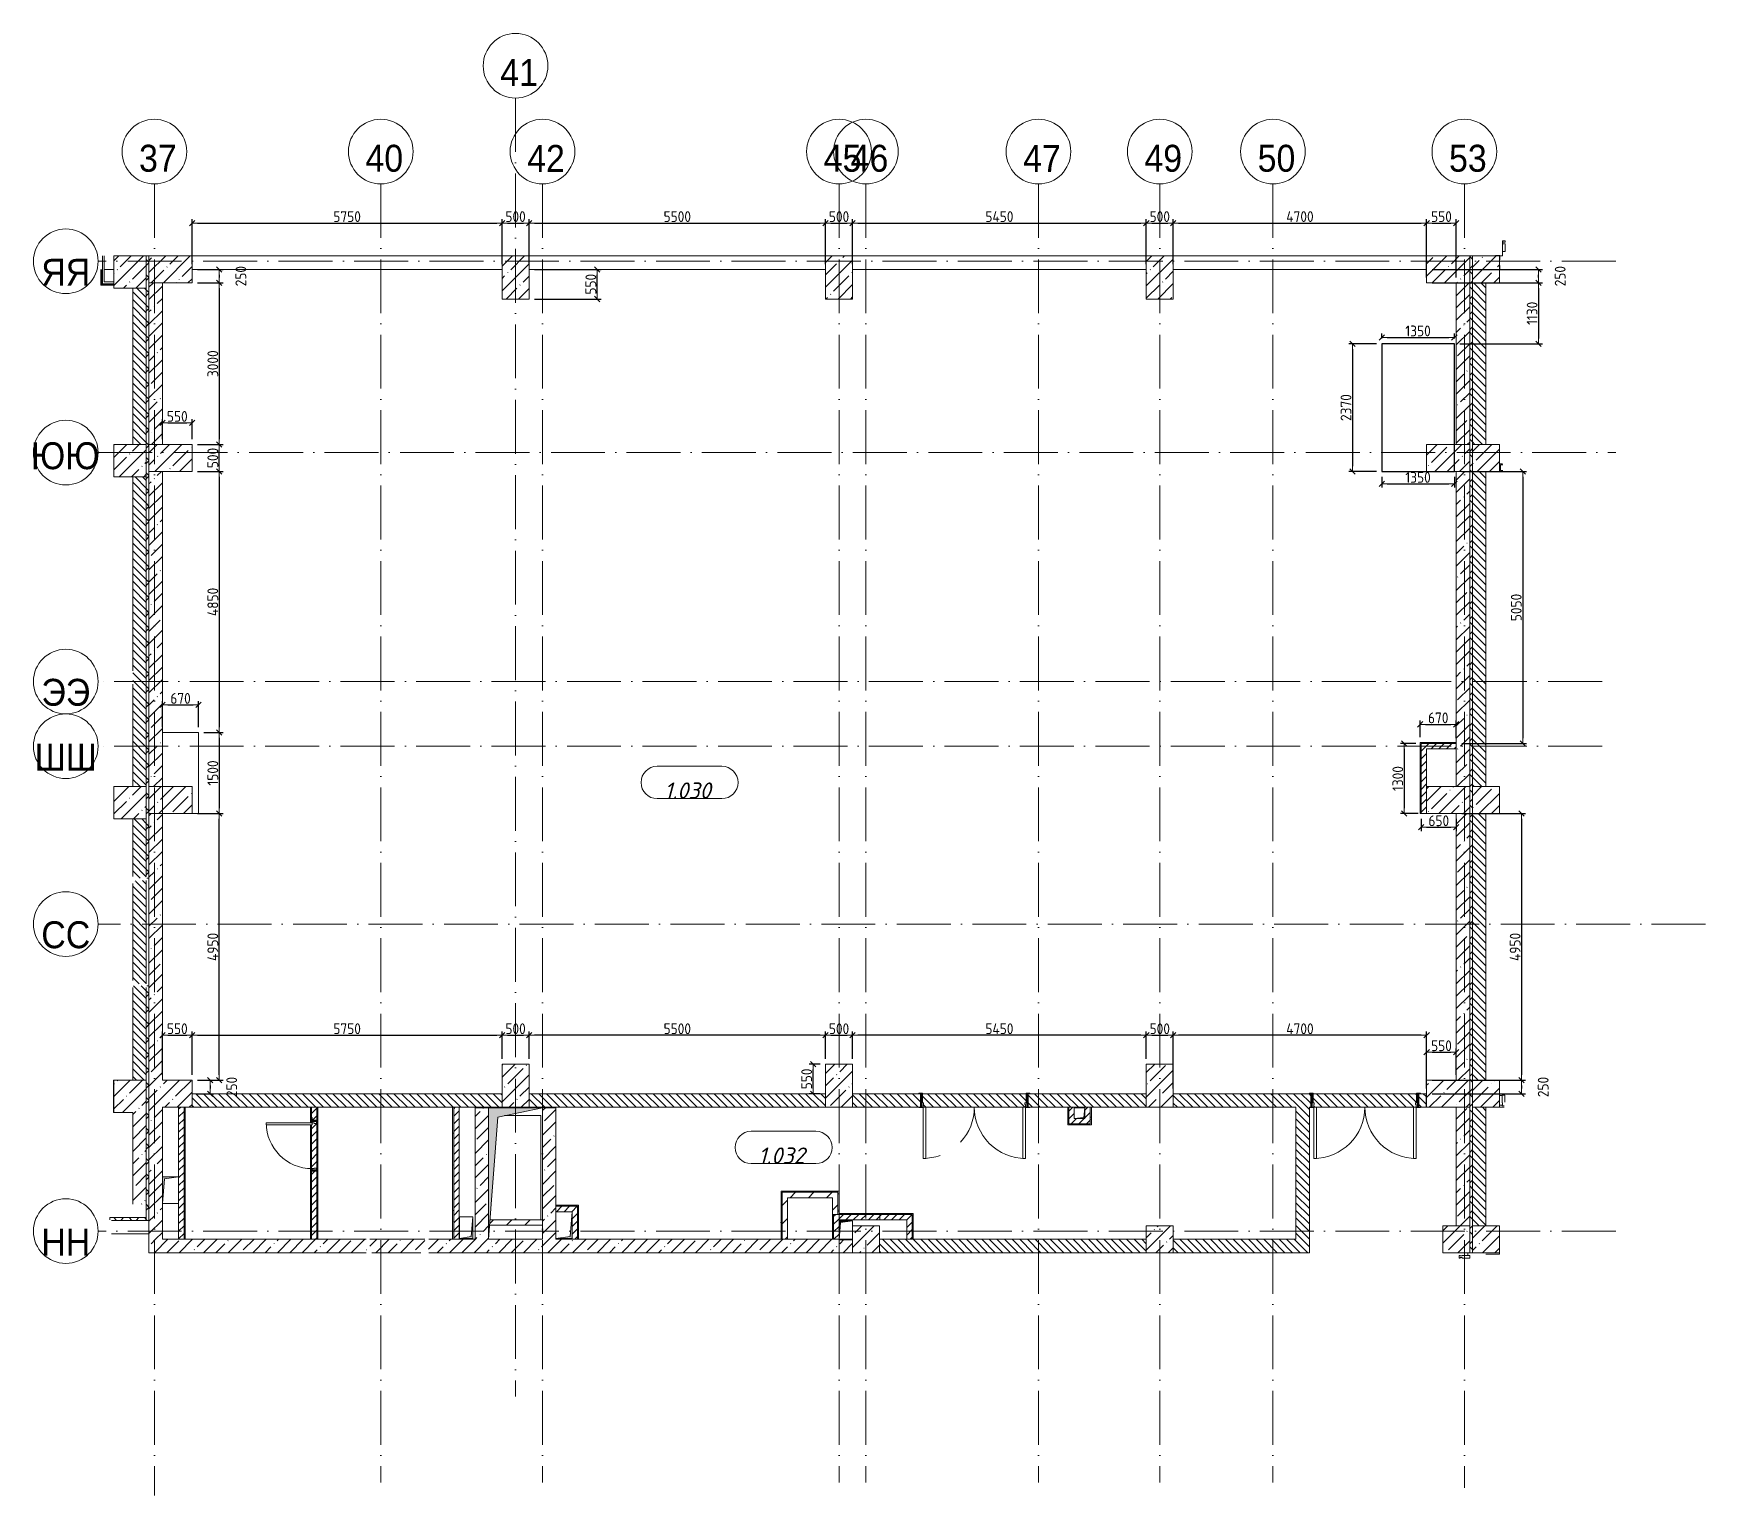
# Model space of a CAD drawing. Header units: millimetres. Extents: x 209 to 1046824, y -248937 to 510758.
# Drawn here: x 800700 to 831717, y 68774 to 95912 of the extents above; entities that cross this region are included whole.
import ezdxf

# ---------------------------------------------------------------- set-up
doc = ezdxf.new("R2010")
doc.units = ezdxf.units.MM
doc.linetypes.add('50_200_ШТРИХ_1Т_ш5_п1_п1_', pattern=[1400, 1000, -200, 0, -200])
doc.linetypes.add('IMPORT-Разомкнутая', pattern=[211666.660309, 126999.998093, -84666.662216])
for name, color, linetype, lineweight, true_color in [('A-AREA-IDEN-1', 7, 'Continuous', 9, 0xaaaaaa), ('A-GENM-1', 7, 'Continuous', 9, 0xaaaaaa), ('A-GENM-2', 7, 'Continuous', 20, 0xaaaaaa), ('A-WALL-1', 7, 'Continuous', 5, 0x77b143), ('I-WALL-2', 7, 'Continuous', 5, 0xff7d7d), ('M-EQPM-1', 7, 'Continuous', 9, 0xaaaaaa), ('M-EQPM-2', 7, 'Continuous', 9, 0xe2e2e2), ('Оси-1', 7, 'Continuous', 20, 0xaaaaaa), ('Оси-2', 7, 'Continuous', 9, 0xaaaaaa), ('Оси-3', 7, '50_200_ШТРИХ_1Т_ш5_п1_п1_', 9, 0xaaaaaa)]:
    doc.layers.add(name, color=color, linetype=linetype, lineweight=lineweight, true_color=true_color)
for name, color, linetype, lineweight in [('A-CLNG', 7, 'Continuous', 9), ('A-DETL-1', 7, 'IMPORT-Разомкнутая', 5), ('A-DETL-5', 7, '50_200_ШТРИХ_1Т_ш5_п1_п1_', 5), ('A-DOOR', 7, 'Continuous', 9), ('A-DOOR-1', 7, 'Continuous', 5), ('A-DOOR-FRAM', 7, 'Continuous', 9), ('A-DOOR-FRAM-1', 7, 'Continuous', 5), ('A-FLOR', 7, 'Continuous', 9), ('A-GLAZ-CWMG', 7, 'Continuous', 9), ('A-GLAZ-CWMG-1', 7, 'Continuous', 20), ('A-WALL', 7, 'Continuous', 5), ('A-WALL-FNSH-1', 7, 'Continuous', 5), ('I-WALL', 7, 'Continuous', 5), ('S-COLS', 7, 'Continuous', 9), ('S-COLS-1', 7, 'Continuous', 5), ('Размеры', 7, 'Continuous', 15)]:
    doc.layers.add(name, color=color, linetype=linetype, lineweight=lineweight)
doc.styles.add('Arial', font='arial.ttf', dxfattribs={"width": 0.9, "height": 500})
doc.styles.add('ISOCPEUR_I', font='isocpeui.ttf', dxfattribs={"height": 300})
doc.styles.add('СПДС', font='isocpeur.ttf', dxfattribs={"width": 0.9})
doc.dimstyles.new('Размера А3', dxfattribs={"dimtxt": 200, "dimasz": 100, "dimexe": 70, "dimexo": 100, "dimgap": 20, "dimtad": 1, "dimdec": 0, "dimrnd": 10, "dimzin": 0, "dimdsep": 46, "dimtxsty": 'СПДС', "dimblk": 'ARROWHEAD_6', "dimcen": 1, "dimclrd": 256, "dimclre": 256, "dimclrt": 256, "dimazin": 0, "dimtfac": 1, "dimtdec": 0, "dimtmove": 2, "dimatfit": 3, "dimfxl": 1, "dimtolj": 1, "dimtzin": 0, "dimarcsym": 0})
pattern_1 = [(45, (752642.6, 6101.08), (-228.0985, 228.0985), []), (45, (752870.7, 6101.08), (-228.0985, 228.0985), [403.225, -80.645, 6.706, -73.939])]
pattern_2 = [(135, (752642.59, 6101.08), (-70.71068, -70.71068), [])]
pattern_3 = [(45, (-821.384, 189.685), (-14.1421, 14.1421), []), (135, (-821.384, 189.685), (-14.1421, -14.1421), [])]
pattern_4 = [(135, (1301.41, 189.685), (-14.1421, -14.1421), []), (225, (1301.41, 189.685), (14.1421, -14.1421), [])]
pattern_5 = [(45, (752642.59, 6101.08), (-70.71068, 70.71068), [])]
pattern_6 = [(0, (752642.59, 6101.08), (406.4, 101.6), [6.706, -298.094, 6.706, -298.094, -1625.6]), (0, (752642.59, 6101.08), (406.4, 101.6), [-609.6, 6.706, -602.894, 6.706, -298.094, -711.2]), (0, (752642.59, 6101.08), (406.4, 101.6), [-1524, 6.706, -196.494, 6.706, -501.294]), (120, (752794.99, 6151.88), (-291.18818, 301.15272), [6.706, -298.094, 6.706, -298.094, -1625.6]), (120, (752794.99, 6151.88), (-291.18818, 301.15272), [-609.6, 6.706, -602.894, 6.706, -298.094, -711.2]), (120, (752794.99, 6151.88), (-291.18818, 301.15272), [-1524, 6.706, -196.494, 6.706, -501.294]), (240, (752845.79, 6355.08), (-115.21182, -402.75272), [6.706, -298.094, 6.706, -298.094, -1625.6]), (240, (752845.79, 6355.08), (-115.21182, -402.75272), [-609.6, 6.706, -602.894, 6.706, -298.094, -711.2]), (240, (752845.79, 6355.08), (-115.21182, -402.75272), [-1524, 6.706, -196.494, 6.706, -501.294])]
pattern_7 = [(45, (752642.6, 6101.08), (-169.7056, 169.7056), [])]
pattern_8 = [(45, (752642.6, 6101.08), (-141.42136, 141.42136), []), (135, (752642.6, 6101.08), (-141.42136, -141.42136), [])]

msp = doc.modelspace()

# ---------------------------------------------------------------- texts
at = {"layer": 'A-AREA-IDEN-1', "char_height": 300, "width": 900, "attachment_point": 8, "line_spacing_factor": 1.139951, "style": 'ISOCPEUR_I'}
for s, insert in [('\\pxt8.46667,16.93333,25.4,33.86667,42.33333,50.8,59.26667,67.73333,76.2,84.66667,93.13333,101.6,110.06667,118.53333,127,135.46667,143.93333,152.4,160.86667,169.33333,177.8,186.26667,194.73333,203.2,211.66667,220.13333,228.6,237.06667,245.53333,254,262.46667,270.93333;1.030', (812832.9, 81709.6)), ('\\pxqc,t8.46667,16.93333,25.4,33.86667,42.33333,50.8,59.26667,67.73333,76.2,84.66667,93.13333,101.6,110.06667,118.53333,127,135.46667,143.93333,152.4,160.86667,169.33333,177.8,186.26667,194.73333,203.2,211.66667,220.13333,228.6,237.06667,245.53333,254,262.46667,270.93333;{1.032}', (814577.1, 74934.6))]:
    msp.add_mtext(s, dxfattribs=dict(at, insert=insert))
at = {"layer": 'Оси-2', "char_height": 500, "attachment_point": 5, "line_spacing_factor": 0.936439, "style": 'Arial'}
for s, insert, width in [('\\pxqc,t4.572,9.144,13.716,18.288,22.86,27.432,32.004,36.576,41.148,45.72,50.292,54.864,59.436,64.008,68.58,73.152,77.724,82.296,86.868,91.44,96.012,100.584,105.156,109.728,114.3,118.872,123.444,128.016,132.588,137.16,141.732,146.304;{41}', (809707.8, 95184.5), 702), ('\\pxqc,t4.572,9.144,13.716,18.288,22.86,27.432,32.004,36.576,41.148,45.72,50.292,54.864,59.436,64.008,68.58,73.152,77.724,82.296,86.868,91.44,96.012,100.584,105.156,109.728,114.3,118.872,123.444,128.016,132.588,137.16,141.732,146.304;{37}', (803007.8, 93591.4), 702), ('\\pxqc,t4.572,9.144,13.716,18.288,22.86,27.432,32.004,36.576,41.148,45.72,50.292,54.864,59.436,64.008,68.58,73.152,77.724,82.296,86.868,91.44,96.012,100.584,105.156,109.728,114.3,118.872,123.444,128.016,132.588,137.16,141.732,146.304;{40}', (807207.8, 93591.4), 702), ('\\pxqc,t4.572,9.144,13.716,18.288,22.86,27.432,32.004,36.576,41.148,45.72,50.292,54.864,59.436,64.008,68.58,73.152,77.724,82.296,86.868,91.44,96.012,100.584,105.156,109.728,114.3,118.872,123.444,128.016,132.588,137.16,141.732,146.304;{42}', (810207.8, 93591.4), 702), ('\\pxqc,t4.572,9.144,13.716,18.288,22.86,27.432,32.004,36.576,41.148,45.72,50.292,54.864,59.436,64.008,68.58,73.152,77.724,82.296,86.868,91.44,96.012,100.584,105.156,109.728,114.3,118.872,123.444,128.016,132.588,137.16,141.732,146.304;{45}', (815707.8, 93591.4), 702), ('\\pxqc,t4.572,9.144,13.716,18.288,22.86,27.432,32.004,36.576,41.148,45.72,50.292,54.864,59.436,64.008,68.58,73.152,77.724,82.296,86.868,91.44,96.012,100.584,105.156,109.728,114.3,118.872,123.444,128.016,132.588,137.16,141.732,146.304;{46}', (816207.8, 93591.4), 702), ('\\pxqc,t4.572,9.144,13.716,18.288,22.86,27.432,32.004,36.576,41.148,45.72,50.292,54.864,59.436,64.008,68.58,73.152,77.724,82.296,86.868,91.44,96.012,100.584,105.156,109.728,114.3,118.872,123.444,128.016,132.588,137.16,141.732,146.304;{47}', (819407.8, 93591.4), 702), ('\\pxqc,t4.572,9.144,13.716,18.288,22.86,27.432,32.004,36.576,41.148,45.72,50.292,54.864,59.436,64.008,68.58,73.152,77.724,82.296,86.868,91.44,96.012,100.584,105.156,109.728,114.3,118.872,123.444,128.016,132.588,137.16,141.732,146.304;{49}', (821657.8, 93591.4), 702), ('\\pxqc,t4.572,9.144,13.716,18.288,22.86,27.432,32.004,36.576,41.148,45.72,50.292,54.864,59.436,64.008,68.58,73.152,77.724,82.296,86.868,91.44,96.012,100.584,105.156,109.728,114.3,118.872,123.444,128.016,132.588,137.16,141.732,146.304;{50}', (823757.8, 93591.4), 702), ('\\pxqc,t4.572,9.144,13.716,18.288,22.86,27.432,32.004,36.576,41.148,45.72,50.292,54.864,59.436,64.008,68.58,73.152,77.724,82.296,86.868,91.44,96.012,100.584,105.156,109.728,114.3,118.872,123.444,128.016,132.588,137.16,141.732,146.304;{53}', (827307.8, 93591.4), 702), ('\\pxqc,t4.572,9.144,13.716,18.288,22.86,27.432,32.004,36.576,41.148,45.72,50.292,54.864,59.436,64.008,68.58,73.152,77.724,82.296,86.868,91.44,96.012,100.584,105.156,109.728,114.3,118.872,123.444,128.016,132.588,137.16,141.732,146.304;{ЯЯ}', (801299.3, 91479.2), 916.2), ('\\pxqc,t4.572,9.144,13.716,18.288,22.86,27.432,32.004,36.576,41.148,45.72,50.292,54.864,59.436,64.008,68.58,73.152,77.724,82.296,86.868,91.44,96.012,100.584,105.156,109.728,114.3,118.872,123.444,128.016,132.588,137.16,141.732,146.304;{ЮЮ}', (801289, 88070), 1297.8), ('\\pxqc,t4.572,9.144,13.716,18.288,22.86,27.432,32.004,36.576,41.148,45.72,50.292,54.864,59.436,64.008,68.58,73.152,77.724,82.296,86.868,91.44,96.012,100.584,105.156,109.728,114.3,118.872,123.444,128.016,132.588,137.16,141.732,146.304;{ЭЭ}', (801299.3, 83679.2), 916.2), ('\\pxqc,t4.572,9.144,13.716,18.288,22.86,27.432,32.004,36.576,41.148,45.72,50.292,54.864,59.436,64.008,68.58,73.152,77.724,82.296,86.868,91.44,96.012,100.584,105.156,109.728,114.3,118.872,123.444,128.016,132.588,137.16,141.732,146.304;{ШШ}', (801298.4, 82479.2), 1179), ('\\pxqc,t4.572,9.144,13.716,18.288,22.86,27.432,32.004,36.576,41.148,45.72,50.292,54.864,59.436,64.008,68.58,73.152,77.724,82.296,86.868,91.44,96.012,100.584,105.156,109.728,114.3,118.872,123.444,128.016,132.588,137.16,141.732,146.304;{СС}', (801299.3, 79179.2), 916.2), ('\\pxqc,t4.572,9.144,13.716,18.288,22.86,27.432,32.004,36.576,41.148,45.72,50.292,54.864,59.436,64.008,68.58,73.152,77.724,82.296,86.868,91.44,96.012,100.584,105.156,109.728,114.3,118.872,123.444,128.016,132.588,137.16,141.732,146.304;{НН}', (801299.3, 73479.2), 916.2)]:
    msp.add_mtext(s, dxfattribs=dict(at, insert=insert, width=width))

# ---------------------------------------------------------------- blocks, each defined once
blk = doc.blocks.new('BSC_Колонна _Прямоугольная - 500х800-V9-АИ_План потолка_1 этаж')
at = {"layer": 'S-COLS-1'}
h = blk.add_hatch(dxfattribs=at)
h.set_pattern_fill('FP_17', color=256, style=0, pattern_type=2)
h.set_pattern_definition([(315, (-85431.04, 50600), (228.0985, 228.0985), []), (315, (-85431.04, 50371.9), (228.0985, 228.0985), [403.225, -80.645, 6.706, -73.939])])
h.paths.add_polyline_path([(-250, 382), (-250, -400), (250, -400), (250, 400), (-250, 400)])
for p, q in [((-250, 400), (250, 400)), ((-250, -400), (-250, 400)), ((250, 400), (250, -400)), ((250, -400), (-250, -400))]:
    blk.add_line(p, q, dxfattribs=at)
blk = doc.blocks.new('110_Дверь_СКБ_2Ст - СОШ_Д-22_1_Дв_2000x2100h_Физкультурный зал_ Зал для хореографии_ Снарядная_ Инвентарная_EI30-25959718-АИ_План потолка_1 этаж')
at = {"layer": 'A-DOOR-FRAM-1'}
h = blk.add_hatch(dxfattribs=at)
h.set_pattern_fill('FP_109', color=256, style=0, pattern_type=2)
h.set_pattern_definition(pattern_3)
h.paths.add_polyline_path([(-987.5, 125), (-987.5, -125), (-962.5, -125), (-962.5, 125)])
h = blk.add_hatch(dxfattribs=at)
h.set_pattern_fill('FP_110', color=256, style=0, pattern_type=2)
h.set_pattern_definition(pattern_4)
h.paths.add_polyline_path([(1012.5, 125), (987.5, 125), (987.5, -125), (1012.5, -125), (1012.5, -60.4)])
at = {"layer": 'A-DOOR'}
for p, q in [((-937.5, 1075), (-937.5, 125)), ((-887.5, 1075), (-937.5, 1075)), ((-887.5, 125), (-887.5, 1075)), ((962.5, 1075), (912.5, 1075)), ((912.5, 1075), (912.5, 125)), ((962.5, 125), (962.5, 1075)), ((-937.5, 125), (-887.5, 125)), ((912.5, 125), (962.5, 125))]:
    blk.add_line(p, q, dxfattribs=at)
at = {"layer": 'A-DOOR-1'}
for centre, start, end in [((-937.5, 125), 360, 90), ((962.5, 125), 90, 180)]:
    blk.add_arc(centre, 950, start, end, dxfattribs=at)
at = {"layer": 'A-DOOR-FRAM'}
for p, q in [((-947.5, 133), (-1017.5, 133)), ((-1017.5, 133), (-1017.5, 125)), ((-1017.5, 125), (-947.5, 125)), ((-962.5, 125), (-987.5, 125)), ((-987.5, 125), (-987.5, -125)), ((-937.5, 125), (-962.5, 125)), ((-962.5, 125), (-962.5, 45)), ((-962.5, -125), (-962.5, 125)), ((-962.5, 45), (-927.5, 45)), ((-947.5, 45), (-962.5, 45)), ((-962.5, 45), (-962.5, -125)), ((-947.5, 125), (-947.5, 133)), ((-947.5, -125), (-947.5, 45)), ((-937.5, 75), (-937.5, 125)), ((-927.5, 75), (-937.5, 75)), ((-927.5, 45), (-927.5, 75)), ((962.5, 75), (952.5, 75)), ((952.5, 75), (952.5, 45)), ((952.5, 45), (987.5, 45)), ((962.5, 125), (962.5, 75)), ((987.5, 125), (962.5, 125)), ((1042.5, 133), (972.5, 133)), ((972.5, 133), (972.5, 125)), ((972.5, 125), (1042.5, 125)), ((987.5, 45), (972.5, 45)), ((972.5, 45), (972.5, -125)), ((987.5, 45), (987.5, 125)), ((1012.5, 125), (987.5, 125)), ((987.5, 125), (987.5, -125)), ((987.5, -125), (987.5, 45)), ((1012.5, -125), (1012.5, 125)), ((1042.5, 125), (1042.5, 133)), ((-947.5, -125), (-1017.5, -125)), ((-1017.5, -125), (-1017.5, -133)), ((-1017.5, -133), (-947.5, -133)), ((-987.5, -125), (-962.5, -125)), ((-962.5, -125), (-947.5, -125)), ((-947.5, -133), (-947.5, -125)), ((1042.5, -125), (972.5, -125)), ((972.5, -125), (972.5, -133)), ((972.5, -125), (987.5, -125)), ((972.5, -133), (1042.5, -133)), ((987.5, -125), (1012.5, -125)), ((1042.5, -133), (1042.5, -125))]:
    blk.add_line(p, q, dxfattribs=at)
blk = doc.blocks.new('110_Дверь_СКБ_2Ст - СОШ_Д-22_1_Дв_2000x2100h_Физкультурный зал_ Зал для хореографии_ Снарядная_ Инвентарная_EI30-25959547-АИ_План потолка_1 этаж')
at = {"layer": 'A-DOOR-FRAM-1'}
h = blk.add_hatch(dxfattribs=at)
h.set_pattern_fill('FP_109', color=256, style=0, pattern_type=2)
h.set_pattern_definition(pattern_3)
h.paths.add_polyline_path([(-987.5, 125), (-987.5, -125), (-962.5, -125), (-962.5, 125)])
h = blk.add_hatch(dxfattribs=at)
h.set_pattern_fill('FP_110', color=256, style=0, pattern_type=2)
h.set_pattern_definition(pattern_4)
h.paths.add_polyline_path([(987.5, 125), (987.5, -125), (1012.5, -125), (1012.5, 125)])
at = {"layer": 'A-DOOR'}
for p, q in [((-937.5, 1075), (-937.5, 125)), ((-887.5, 1075), (-937.5, 1075)), ((-887.5, 125), (-887.5, 1075)), ((962.5, 1075), (912.5, 1075)), ((912.5, 1075), (912.5, 125)), ((962.5, 125), (962.5, 1075)), ((-937.5, 125), (-887.5, 125)), ((912.5, 125), (962.5, 125))]:
    blk.add_line(p, q, dxfattribs=at)
at = {"layer": 'A-DOOR-1'}
for centre, start, end in [((-937.5, 125), 360, 90), ((962.5, 125), 90, 109.43525), ((962.5, 125), 136.72696, 180)]:
    blk.add_arc(centre, 950, start, end, dxfattribs=at)
at = {"layer": 'A-DOOR-FRAM'}
for p, q in [((-947.5, 133), (-1017.5, 133)), ((-1017.5, 133), (-1017.5, 125)), ((-1017.5, 125), (-947.5, 125)), ((-962.5, 125), (-987.5, 125)), ((-987.5, 125), (-987.5, -125)), ((-937.5, 125), (-962.5, 125)), ((-962.5, 125), (-962.5, 45)), ((-962.5, -125), (-962.5, 125)), ((-962.5, 45), (-927.5, 45)), ((-947.5, 45), (-962.5, 45)), ((-962.5, 45), (-962.5, -125)), ((-947.5, 125), (-947.5, 133)), ((-947.5, -125), (-947.5, 45)), ((-937.5, 75), (-937.5, 125)), ((-927.5, 75), (-937.5, 75)), ((-927.5, 45), (-927.5, 75)), ((962.5, 75), (952.5, 75)), ((952.5, 75), (952.5, 45)), ((952.5, 45), (987.5, 45)), ((962.5, 125), (962.5, 75)), ((987.5, 125), (962.5, 125)), ((1042.5, 133), (972.5, 133)), ((972.5, 133), (972.5, 125)), ((972.5, 125), (1042.5, 125)), ((987.5, 45), (972.5, 45)), ((972.5, 45), (972.5, -125)), ((987.5, 45), (987.5, 125)), ((1012.5, 125), (987.5, 125)), ((987.5, 125), (987.5, -125)), ((987.5, -125), (987.5, 45)), ((1012.5, -125), (1012.5, 125)), ((1042.5, 125), (1042.5, 133)), ((-947.5, -125), (-1017.5, -125)), ((-1017.5, -125), (-1017.5, -133)), ((-1017.5, -133), (-947.5, -133)), ((-987.5, -125), (-962.5, -125)), ((-962.5, -125), (-947.5, -125)), ((-947.5, -133), (-947.5, -125)), ((1042.5, -125), (972.5, -125)), ((972.5, -125), (972.5, -133)), ((972.5, -125), (987.5, -125)), ((972.5, -133), (1042.5, -133)), ((987.5, -125), (1012.5, -125)), ((1042.5, -133), (1042.5, -125))]:
    blk.add_line(p, q, dxfattribs=at)
blk = doc.blocks.new('110_Дверь_СКБ_1Ст1 - СОШ_Д-24_Дв_950x2100h_С_У и душ в комнате инструктора_ С_У медблока_ С_У персонала пищеблок-25939817-АИ_План потолка_1 этаж')
at = {"layer": 'A-DOOR-1'}
h = blk.add_hatch(dxfattribs=at)
h.set_pattern_fill('FP_117', color=256, style=0, pattern_type=2)
h.set_pattern_definition([(45, (-296.384, 134.685), (-14.1421, 14.1421), []), (135, (-296.384, 134.685), (-14.1421, -14.1421), [])])
h.paths.add_polyline_path([(-462.5, -40), (-437.5, -40), (-437.5, 40), (-462.5, 40)])
at = {"layer": 'A-DOOR-FRAM-1'}
h = blk.add_hatch(dxfattribs=at)
h.set_pattern_fill('FP_118', color=256, style=0, pattern_type=2)
h.set_pattern_definition([(135, (1826.41, 134.685), (-14.14214, -14.14214), []), (225, (1826.41, 134.685), (14.14214, -14.14214), [])])
h.paths.add_polyline_path([(462.5, -40), (487.5, -40), (487.5, 40), (462.5, 40)])
at = {"layer": 'A-DOOR'}
for p, q in [((437.5, 890), (397.5, 890)), ((397.5, 890), (397.5, 40)), ((437.5, 40), (437.5, 890)), ((397.5, 40), (437.5, 40))]:
    blk.add_line(p, q, dxfattribs=at)
at = {"layer": 'A-DOOR-1'}
blk.add_arc((437.5, 40), 850, 90, 180, dxfattribs=at)
at = {"layer": 'A-DOOR-FRAM'}
for p, q in [((-437.5, 40), (-462.5, 40)), ((-462.5, 40), (-462.5, -40)), ((-412.5, 40), (-437.5, 40)), ((-437.5, 40), (-437.5, -40)), ((-437.5, -40), (-437.5, 40)), ((-412.5, 0), (-412.5, 40)), ((-402.5, 0), (-412.5, 0)), ((-402.5, -40), (-402.5, 0)), ((437.5, 0), (427.5, 0)), ((427.5, 0), (427.5, -40)), ((437.5, 40), (437.5, 0)), ((462.5, 40), (437.5, 40)), ((462.5, -40), (462.5, 40)), ((487.5, 40), (462.5, 40)), ((462.5, 40), (462.5, -40)), ((487.5, -40), (487.5, 40)), ((-462.5, -40), (-437.5, -40)), ((-437.5, -40), (-402.5, -40)), ((427.5, -40), (462.5, -40)), ((462.5, -40), (487.5, -40))]:
    blk.add_line(p, q, dxfattribs=at)
blk = doc.blocks.new('Канал вертикальный прямоугольный - Шахта - значок проема-25054684-АИ_План потолка_1 этаж')
at = {"layer": 'M-EQPM-2'}
blk.add_hatch(color=256, dxfattribs=at).paths.add_polyline_path([(-500, -1220), (-328, 1048), (500, 1220), (-500, 1220), (-500, -920)])
at = {"layer": 'M-EQPM-1'}
for p, q in [((-500, -1220), (-500, 1220)), ((-500, 1220), (500, 1220)), ((-328, 1048), (-500, -1220)), ((-328, 1048), (500, 1220)), ((500, 1220), (500, -1220)), ((500, -1220), (-500, -1220))]:
    blk.add_line(p, q, dxfattribs=at)
blk = doc.blocks.new('Прямоугольный импост - Импост структурный с накладкой - 180мм-22437156-АИ_План потолка_1 этаж')
at = {"layer": 'A-GLAZ-CWMG-1'}
for p, q in [((0, 17), (-50, 17)), ((-50, 17), (-50, 0)), ((-50, 0), (-40, 0)), ((-40, 0), (-40, -40)), ((-10, 0), (0, 0)), ((-10, -40), (-10, 0)), ((0, 0), (0, 17)), ((-40, -40), (-50, -40)), ((-50, -40), (-50, -180)), ((-50, -180), (0, -180)), ((0, -40), (-10, -40)), ((0, -180), (0, -40))]:
    blk.add_line(p, q, dxfattribs=at)
blk = doc.blocks.new('BSC_Колонна _Прямоугольная - 500х800-V294-АИ_План потолка_1 этаж')
at = {"layer": 'S-COLS-1'}
h = blk.add_hatch(dxfattribs=at)
h.set_pattern_fill('FP_185', color=256, style=0, pattern_type=2)
h.set_pattern_definition([(315, (-81931.04, 50600), (228.0985, 228.0985), []), (315, (-81931.04, 50371.9), (228.0985, 228.0985), [403.225, -80.645, 6.706, -73.939])])
h.paths.add_polyline_path([(-250, 400), (-250, -400), (250, -400), (250, 400), (189, 400)])
for p, q in [((-250, 400), (250, 400)), ((-250, -400), (-250, 400)), ((250, 400), (250, -400)), ((250, -400), (-250, -400))]:
    blk.add_line(p, q, dxfattribs=at)
blk = doc.blocks.new('BSC_Колонна _Прямоугольная - 500х800-V295-АИ_План потолка_1 этаж')
at = {"layer": 'S-COLS-1'}
h = blk.add_hatch(dxfattribs=at)
h.set_pattern_fill('FP_186', color=256, style=0, pattern_type=2)
h.set_pattern_definition([(315, (-75581.04, 50600), (228.0985, 228.0985), []), (315, (-75581.04, 50371.9), (228.0985, 228.0985), [403.225, -80.645, 6.706, -73.939])])
h.paths.add_polyline_path([(-250, 400), (-250, -400), (250, -400), (250, 400)])
for p, q in [((-250, 400), (250, 400)), ((-250, -400), (-250, 400)), ((250, 400), (250, -400)), ((250, -400), (-250, -400))]:
    blk.add_line(p, q, dxfattribs=at)
blk = doc.blocks.new('BSC_Колонна _Прямоугольная - 500х500-V297-АИ_План потолка_1 этаж')
at = {"layer": 'S-COLS-1'}
h = blk.add_hatch(dxfattribs=at)
h.set_pattern_fill('FP_188', color=256, style=0, pattern_type=2)
h.set_pattern_definition([(45, (-63500, -67431.04), (-228.0985, 228.0985), []), (45, (-63271.9, -67431.04), (-228.0985, 228.0985), [403.225, -80.645, 6.706, -73.939])])
h.paths.add_polyline_path([(250, -250), (250, 250), (-250, 250), (-250, -250)])
for p, q in [((-250, 250), (250, 250)), ((-250, -250), (-250, 250)), ((250, 250), (250, -250)), ((250, -250), (-250, -250))]:
    blk.add_line(p, q, dxfattribs=at)
blk = doc.blocks.new('BSC_Колонна _Прямоугольная - 500х800-V298-АИ_План потолка_1 этаж')
at = {"layer": 'S-COLS-1'}
h = blk.add_hatch(dxfattribs=at)
h.set_pattern_fill('FP_189', color=256, style=0, pattern_type=2)
h.set_pattern_definition([(315, (-81931.04, 74300), (228.0985, 228.0985), []), (315, (-81931.04, 74071.9), (228.0985, 228.0985), [403.225, -80.645, 6.706, -73.939])])
h.paths.add_polyline_path([(-250, -400), (250, -400), (250, 400), (-250, 400), (-250, -150)])
for p, q in [((-250, 400), (250, 400)), ((-250, -400), (-250, 400)), ((250, 400), (250, -400)), ((250, -400), (-250, -400))]:
    blk.add_line(p, q, dxfattribs=at)
blk = doc.blocks.new('BSC_Колонна _Прямоугольная - 500х800-V299-АИ_План потолка_1 этаж')
at = {"layer": 'S-COLS-1'}
h = blk.add_hatch(dxfattribs=at)
h.set_pattern_fill('FP_190', color=256, style=0, pattern_type=2)
h.set_pattern_definition([(315, (-75581.04, 74300), (228.0985, 228.0985), []), (315, (-75581.04, 74071.9), (228.0985, 228.0985), [403.225, -80.645, 6.706, -73.939])])
h.paths.add_polyline_path([(-250, -364), (-250, -400), (250, -400), (250, 400), (-250, 400), (-250, -150)])
for p, q in [((-250, 400), (250, 400)), ((-250, -400), (-250, 400)), ((250, 400), (250, -400)), ((250, -400), (-250, -400))]:
    blk.add_line(p, q, dxfattribs=at)
blk = doc.blocks.new('BSC_Колонна _Прямоугольная - 500х800-V300-АИ_План потолка_1 этаж')
at = {"layer": 'S-COLS-1'}
h = blk.add_hatch(dxfattribs=at)
h.set_pattern_fill('FP_191', color=256, style=0, pattern_type=2)
h.set_pattern_definition([(315, (-70130.7, 74300), (228.0985, 228.0985), []), (315, (-70130.7, 74071.9), (228.0985, 228.0985), [403.225, -80.645, 6.706, -73.939])])
h.paths.add_polyline_path([(-250, -124), (-250, -400), (250, -400), (250, 400), (-250, 400), (-250, -16)])
for p, q in [((-250, 400), (250, 400)), ((-250, -400), (-250, 400)), ((250, 400), (250, -400)), ((250, -400), (-250, -400))]:
    blk.add_line(p, q, dxfattribs=at)
blk = doc.blocks.new('Канал вертикальный прямоугольный - Шахта - значок проема-24087344-АИ_План потолка_1 этаж')
at = {"layer": 'M-EQPM-2'}
blk.add_hatch(color=256, dxfattribs=at).paths.add_polyline_path([(-150, 250), (-150, -250), (-110, 210), (150, 250), (-110, 250)])
at = {"layer": 'M-EQPM-1'}
for p, q in [((-150, -250), (-150, 250)), ((-150, 250), (150, 250)), ((-110, 210), (-150, -250)), ((-110, 210), (150, 250)), ((150, 250), (150, -250)), ((150, -250), (-150, -250))]:
    blk.add_line(p, q, dxfattribs=at)
blk = doc.blocks.new('Канал вертикальный прямоугольный - Шахта - значок проема-24087354-АИ_План потолка_1 этаж')
at = {"layer": 'M-EQPM-2'}
blk.add_hatch(color=256, dxfattribs=at).paths.add_polyline_path([(10, 100), (-100, 100), (-100, -100), (-80, 80), (100, 100)])
at = {"layer": 'M-EQPM-1'}
for p, q in [((-100, -100), (-100, 100)), ((-100, 100), (100, 100)), ((-80, 80), (-100, -100)), ((-80, 80), (100, 100)), ((100, 100), (100, -100)), ((100, -100), (-100, -100))]:
    blk.add_line(p, q, dxfattribs=at)
blk = doc.blocks.new('Канал вертикальный прямоугольный - Шахта - значок проема-24087384-АИ_План потолка_1 этаж')
at = {"layer": 'M-EQPM-2'}
blk.add_hatch(color=256, dxfattribs=at).paths.add_polyline_path([(-125, -175), (-95, 145), (125, 175), (-125, 175), (-125, -165)])
at = {"layer": 'M-EQPM-1'}
for p, q in [((-125, -175), (-125, 175)), ((-125, 175), (125, 175)), ((-95, 145), (-125, -175)), ((-95, 145), (125, 175)), ((125, 175), (125, -175)), ((125, -175), (-125, -175))]:
    blk.add_line(p, q, dxfattribs=at)
blk = doc.blocks.new('Канал вертикальный прямоугольный - Шахта - значок проема-24087386-АИ_План потолка_1 этаж')
at = {"layer": 'M-EQPM-2'}
blk.add_hatch(color=256, dxfattribs=at).paths.add_polyline_path([(-125, 200), (-125, -200), (-92.5, 167.5), (125, 200), (-92.5, 200)])
at = {"layer": 'M-EQPM-1'}
for p, q in [((-125, -200), (-125, 200)), ((-125, 200), (125, 200)), ((-92.5, 167.5), (-125, -200)), ((-92.5, 167.5), (125, 200)), ((125, 200), (125, -200)), ((125, -200), (-125, -200))]:
    blk.add_line(p, q, dxfattribs=at)
blk = doc.blocks.new('BSC_Колонна _Прямоугольная - 500х500-V395-АИ_План потолка_1 этаж')
at = {"layer": 'S-COLS-1'}
h = blk.add_hatch(dxfattribs=at)
h.set_pattern_fill('FP_253', color=256, style=0, pattern_type=2)
h.set_pattern_definition([(45, (-68950, -67430.7), (-228.0985, 228.0985), []), (45, (-68721.9, -67430.7), (-228.0985, 228.0985), [403.225, -80.645, 6.706, -73.939])])
h.paths.add_polyline_path([(250, -250), (250, 250), (-250, 250), (-250, -250)])
for p, q in [((-250, 250), (250, 250)), ((-250, -250), (-250, 250)), ((250, 250), (250, -250)), ((250, -250), (-250, -250))]:
    blk.add_line(p, q, dxfattribs=at)
blk = doc.blocks.new('Фахверк _газобетон торцы_66 - Фахверк _газобетон торцы_-25511793-АИ_План потолка_1 этаж')
at = {"layer": 'A-GENM-2'}
for p, q in [((89325, 156983), (89325, 156989)), ((89325, 156989), (89406, 156989)), ((89400, 156983), (89325, 156983)), ((89400, 156908), (89400, 156983)), ((89406, 156989), (89406, 156908)), ((89325, 156727), (89325, 156733)), ((89325, 156733), (89400, 156733)), ((89406, 156727), (89325, 156727)), ((89406, 156908), (89400, 156908)), ((89400, 156808), (89406, 156808)), ((89400, 156733), (89400, 156808)), ((89406, 156808), (89406, 156727))]:
    blk.add_line(p, q, dxfattribs=at)
blk = doc.blocks.new('Фахверк 100_16 - Фахверк 100_1-25916431-АИ_План потолка_1 этаж')
at = {"layer": 'A-GENM-2'}
for p, q in [((2175, 81411), (2175, 81466)), ((2175, 81466), (2200, 81466)), ((2180, 81411), (2175, 81411)), ((2200, 81461), (2180, 81461)), ((2180, 81461), (2180, 81411)), ((2280, 81466), (2285, 81466)), ((2280, 81411), (2280, 81461)), ((2285, 81411), (2280, 81411)), ((2285, 81466), (2285, 81411))]:
    blk.add_line(p, q, dxfattribs=at)
blk = doc.blocks.new('Прямоугольный импост - Импост структурный с накладкой - 180мм-20786475-АИ_План потолка_1 этаж')
at = {"layer": 'A-GLAZ-CWMG-1'}
for p, q in [((15, 17), (-25, 17)), ((-25, 17), (-25, 0)), ((-25, 0), (-15, 0)), ((-15, 0), (-15, -40)), ((-15, -40), (-25, -40)), ((-25, -40), (-25, -180)), ((-25, -180), (25, -180)), ((25, -180), (25, -50))]:
    blk.add_line(p, q, dxfattribs=at)
blk = doc.blocks.new('Прямоугольный импост - Импост структурный с накладкой - 180мм-V239-АИ_План потолка_1 этаж')
at = {"layer": 'A-GLAZ-CWMG-1'}
for p, q in [((25, 180), (-25, 180)), ((-25, 180), (-25, 40)), ((-25, 40), (-15, 40)), ((-15, 0), (-25, 0)), ((-25, 0), (-25, -17)), ((-15, 40), (-15, 0)), ((15, 0), (15, 40)), ((15, 40), (25, 40)), ((25, 0), (15, 0)), ((25, 40), (25, 180)), ((25, -17), (25, 0)), ((-25, -17), (25, -17))]:
    blk.add_line(p, q, dxfattribs=at)
blk = doc.blocks.new('Ось сетки - Круг_Ø6_00__ISO-2_5_0_9K_-17386508-АИ_План потолка_1 этаж')
at = {"layer": 'Оси-1'}
blk.add_circle((0, 0), 3, dxfattribs=at)
blk = doc.blocks.new('AAR_СКБ_Марка_помещения_1_5 ммп - Номер-27962133-АИ_План потолка_1 этаж')
at = {"layer": 'A-AREA-IDEN-1'}
for p, q in [((-2.99, 3), (3.01, 3)), ((-2.99, 0), (3.01, 0))]:
    blk.add_line(p, q, dxfattribs=at)
for centre, start, end in [((-2.99, 1.5), 90, 270), ((3.01, 1.5), 270, 90)]:
    blk.add_arc(centre, 1.5, start, end, dxfattribs=at)
blk = doc.blocks.new('ARROWHEAD_6')
at = {"color": 0, "linetype": 'Continuous'}
for p, q in [((0, 0), (-1, 0)), ((-0.5, -0.5), (0.5, 0.5))]:
    blk.add_line(p, q, dxfattribs=at)
blk = doc.blocks.new('*D2325')
at = {"layer": 'Defpoints', "color": 0, "transparency": 16777216}
for p in [(809393, 92392), (803643, 91532), (809393, 91532)]:
    blk.add_point(p, dxfattribs=at)
at = {"layer": 'Размеры', "lineweight": -2, "transparency": 16777216}
for p, q in [((803643, 91632), (803643, 92462)), ((809393, 91632), (809393, 92462)), ((803743, 92392), (809293, 92392))]:
    blk.add_line(p, q, dxfattribs=at)
at = {"layer": 'Размеры', "lineweight": -2, "transparency": 16777216, "xscale": 100, "yscale": 100, "zscale": 100, "rotation": 180}
blk.add_blockref('ARROWHEAD_6', (803643, 92392), dxfattribs=at)
at = {"layer": 'Размеры', "lineweight": -2, "transparency": 16777216, "xscale": 100, "yscale": 100, "zscale": 100}
blk.add_blockref('ARROWHEAD_6', (809393, 92392), dxfattribs=at)
at = {"layer": 'Размеры', "transparency": 16777216, "insert": (806518, 92512), "char_height": 200, "attachment_point": 5, "style": 'СПДС'}
blk.add_mtext('\\A1;5750', dxfattribs=at)
blk = doc.blocks.new('*D2326')
at = {"layer": 'Defpoints', "color": 0, "transparency": 16777216}
for p in [(809893, 92392), (809393, 91532), (809893, 91532)]:
    blk.add_point(p, dxfattribs=at)
at = {"layer": 'Размеры', "lineweight": -2, "transparency": 16777216}
for p, q in [((809393, 91632), (809393, 92462)), ((809893, 91632), (809893, 92462)), ((809493, 92392), (809793, 92392))]:
    blk.add_line(p, q, dxfattribs=at)
at = {"layer": 'Размеры', "lineweight": -2, "transparency": 16777216, "xscale": 100, "yscale": 100, "zscale": 100, "rotation": 180}
blk.add_blockref('ARROWHEAD_6', (809393, 92392), dxfattribs=at)
at = {"layer": 'Размеры', "lineweight": -2, "transparency": 16777216, "xscale": 100, "yscale": 100, "zscale": 100}
blk.add_blockref('ARROWHEAD_6', (809893, 92392), dxfattribs=at)
at = {"layer": 'Размеры', "transparency": 16777216, "insert": (809643, 92512), "char_height": 200, "attachment_point": 5, "style": 'СПДС'}
blk.add_mtext('\\A1;500', dxfattribs=at)
blk = doc.blocks.new('*D2327')
at = {"layer": 'Defpoints', "color": 0, "transparency": 16777216}
for p in [(815393, 92392), (809893, 91532), (815393, 91532)]:
    blk.add_point(p, dxfattribs=at)
at = {"layer": 'Размеры', "lineweight": -2, "transparency": 16777216}
for p, q in [((809893, 91632), (809893, 92462)), ((815393, 91632), (815393, 92462)), ((809993, 92392), (815293, 92392))]:
    blk.add_line(p, q, dxfattribs=at)
at = {"layer": 'Размеры', "lineweight": -2, "transparency": 16777216, "xscale": 100, "yscale": 100, "zscale": 100, "rotation": 180}
blk.add_blockref('ARROWHEAD_6', (809893, 92392), dxfattribs=at)
at = {"layer": 'Размеры', "lineweight": -2, "transparency": 16777216, "xscale": 100, "yscale": 100, "zscale": 100}
blk.add_blockref('ARROWHEAD_6', (815393, 92392), dxfattribs=at)
at = {"layer": 'Размеры', "transparency": 16777216, "insert": (812643, 92512), "char_height": 200, "attachment_point": 5, "style": 'СПДС'}
blk.add_mtext('\\A1;5500', dxfattribs=at)
blk = doc.blocks.new('*D2328')
at = {"layer": 'Defpoints', "color": 0, "transparency": 16777216}
for p in [(815893, 92392), (815393, 91532), (815893, 91532)]:
    blk.add_point(p, dxfattribs=at)
at = {"layer": 'Размеры', "lineweight": -2, "transparency": 16777216}
for p, q in [((815393, 91632), (815393, 92462)), ((815893, 91632), (815893, 92462)), ((815493, 92392), (815793, 92392))]:
    blk.add_line(p, q, dxfattribs=at)
at = {"layer": 'Размеры', "lineweight": -2, "transparency": 16777216, "xscale": 100, "yscale": 100, "zscale": 100, "rotation": 180}
blk.add_blockref('ARROWHEAD_6', (815393, 92392), dxfattribs=at)
at = {"layer": 'Размеры', "lineweight": -2, "transparency": 16777216, "xscale": 100, "yscale": 100, "zscale": 100}
blk.add_blockref('ARROWHEAD_6', (815893, 92392), dxfattribs=at)
at = {"layer": 'Размеры', "transparency": 16777216, "insert": (815643, 92512), "char_height": 200, "attachment_point": 5, "style": 'СПДС'}
blk.add_mtext('\\A1;500', dxfattribs=at)
blk = doc.blocks.new('*D2329')
at = {"layer": 'Defpoints', "color": 0, "transparency": 16777216}
for p in [(821343, 92392), (815893, 91532), (821343, 91532)]:
    blk.add_point(p, dxfattribs=at)
at = {"layer": 'Размеры', "lineweight": -2, "transparency": 16777216}
for p, q in [((815893, 91632), (815893, 92462)), ((821343, 91632), (821343, 92462)), ((815993, 92392), (821243, 92392))]:
    blk.add_line(p, q, dxfattribs=at)
at = {"layer": 'Размеры', "lineweight": -2, "transparency": 16777216, "xscale": 100, "yscale": 100, "zscale": 100, "rotation": 180}
blk.add_blockref('ARROWHEAD_6', (815893, 92392), dxfattribs=at)
at = {"layer": 'Размеры', "lineweight": -2, "transparency": 16777216, "xscale": 100, "yscale": 100, "zscale": 100}
blk.add_blockref('ARROWHEAD_6', (821343, 92392), dxfattribs=at)
at = {"layer": 'Размеры', "transparency": 16777216, "insert": (818618, 92512), "char_height": 200, "attachment_point": 5, "style": 'СПДС'}
blk.add_mtext('\\A1;5450', dxfattribs=at)
blk = doc.blocks.new('*D2330')
at = {"layer": 'Defpoints', "color": 0, "transparency": 16777216}
for p in [(821843, 92392), (821343, 91532), (821843, 91532)]:
    blk.add_point(p, dxfattribs=at)
at = {"layer": 'Размеры', "lineweight": -2, "transparency": 16777216}
for p, q in [((821343, 91632), (821343, 92462)), ((821843, 91632), (821843, 92462)), ((821443, 92392), (821743, 92392))]:
    blk.add_line(p, q, dxfattribs=at)
at = {"layer": 'Размеры', "lineweight": -2, "transparency": 16777216, "xscale": 100, "yscale": 100, "zscale": 100, "rotation": 180}
blk.add_blockref('ARROWHEAD_6', (821343, 92392), dxfattribs=at)
at = {"layer": 'Размеры', "lineweight": -2, "transparency": 16777216, "xscale": 100, "yscale": 100, "zscale": 100}
blk.add_blockref('ARROWHEAD_6', (821843, 92392), dxfattribs=at)
at = {"layer": 'Размеры', "transparency": 16777216, "insert": (821593, 92512), "char_height": 200, "attachment_point": 5, "style": 'СПДС'}
blk.add_mtext('\\A1;500', dxfattribs=at)
blk = doc.blocks.new('*D2331')
at = {"layer": 'Defpoints', "color": 0, "transparency": 16777216}
for p in [(826543, 92392), (821843, 91532), (826543, 91532)]:
    blk.add_point(p, dxfattribs=at)
at = {"layer": 'Размеры', "lineweight": -2, "transparency": 16777216}
for p, q in [((821843, 91632), (821843, 92462)), ((826543, 91632), (826543, 92462)), ((821943, 92392), (826443, 92392))]:
    blk.add_line(p, q, dxfattribs=at)
at = {"layer": 'Размеры', "lineweight": -2, "transparency": 16777216, "xscale": 100, "yscale": 100, "zscale": 100, "rotation": 180}
blk.add_blockref('ARROWHEAD_6', (821843, 92392), dxfattribs=at)
at = {"layer": 'Размеры', "lineweight": -2, "transparency": 16777216, "xscale": 100, "yscale": 100, "zscale": 100}
blk.add_blockref('ARROWHEAD_6', (826543, 92392), dxfattribs=at)
at = {"layer": 'Размеры', "transparency": 16777216, "insert": (824193, 92512), "char_height": 200, "attachment_point": 5, "style": 'СПДС'}
blk.add_mtext('\\A1;4700', dxfattribs=at)
blk = doc.blocks.new('*D2332')
at = {"layer": 'Defpoints', "color": 0, "transparency": 16777216}
for p in [(826543, 91532), (828620, 91532), (826543, 91282)]:
    blk.add_point(p, dxfattribs=at)
at = {"layer": 'Размеры', "lineweight": -2, "transparency": 16777216}
for p, q in [((826643, 91532), (828690, 91532)), ((826643, 91282), (828690, 91282)), ((828620, 91382), (828620, 91432))]:
    blk.add_line(p, q, dxfattribs=at)
at = {"layer": 'Размеры', "lineweight": -2, "transparency": 16777216, "xscale": 100, "yscale": 100, "zscale": 100}
for p, rotation in [((828620, 91532), 90), ((828620, 91282), 270)]:
    blk.add_blockref('ARROWHEAD_6', p, dxfattribs=dict(at, rotation=rotation))
at = {"layer": 'Размеры', "transparency": 16777216, "insert": (829020, 91407), "char_height": 200, "attachment_point": 5, "rotation": 90, "style": 'СПДС'}
blk.add_mtext('\\A1;250', dxfattribs=at)
blk = doc.blocks.new('*D2333')
at = {"layer": 'Defpoints', "color": 0, "transparency": 16777216}
for p in [(827093, 92392), (826543, 91282), (827093, 91282)]:
    blk.add_point(p, dxfattribs=at)
at = {"layer": 'Размеры', "lineweight": -2, "transparency": 16777216}
for p, q in [((826543, 91382), (826543, 92462)), ((827093, 91382), (827093, 92462)), ((826643, 92392), (826993, 92392))]:
    blk.add_line(p, q, dxfattribs=at)
at = {"layer": 'Размеры', "lineweight": -2, "transparency": 16777216, "xscale": 100, "yscale": 100, "zscale": 100, "rotation": 180}
blk.add_blockref('ARROWHEAD_6', (826543, 92392), dxfattribs=at)
at = {"layer": 'Размеры', "lineweight": -2, "transparency": 16777216, "xscale": 100, "yscale": 100, "zscale": 100}
blk.add_blockref('ARROWHEAD_6', (827093, 92392), dxfattribs=at)
at = {"layer": 'Размеры', "transparency": 16777216, "insert": (826818, 92512), "char_height": 200, "attachment_point": 5, "style": 'СПДС'}
blk.add_mtext('\\A1;550', dxfattribs=at)
blk = doc.blocks.new('*D2334')
at = {"layer": 'Defpoints', "color": 0, "transparency": 16777216}
for p in [(827093, 91282), (827057, 90152), (828620, 90152)]:
    blk.add_point(p, dxfattribs=at)
at = {"layer": 'Размеры', "lineweight": -2, "transparency": 16777216}
for p, q in [((827193, 91282), (828690, 91282)), ((828620, 91182), (828620, 90252)), ((827157, 90152), (828690, 90152))]:
    blk.add_line(p, q, dxfattribs=at)
at = {"layer": 'Размеры', "lineweight": -2, "transparency": 16777216, "xscale": 100, "yscale": 100, "zscale": 100}
for p, rotation in [((828620, 91282), 90), ((828620, 90152), 270)]:
    blk.add_blockref('ARROWHEAD_6', p, dxfattribs=dict(at, rotation=rotation))
at = {"layer": 'Размеры', "transparency": 16777216, "insert": (828500, 90717), "char_height": 200, "attachment_point": 5, "rotation": 90, "style": 'СПДС'}
blk.add_mtext('\\A1;1130', dxfattribs=at)
blk = doc.blocks.new('*D2335')
at = {"layer": 'Defpoints', "color": 0, "transparency": 16777216}
for p in [(827057, 90270), (825711, 90152), (827057, 90152)]:
    blk.add_point(p, dxfattribs=at)
at = {"layer": 'Размеры', "lineweight": -2, "transparency": 16777216}
for p, q in [((825711, 90252), (825711, 90340)), ((825811, 90270), (826957, 90270)), ((827057, 90252), (827057, 90340))]:
    blk.add_line(p, q, dxfattribs=at)
at = {"layer": 'Размеры', "lineweight": -2, "transparency": 16777216, "xscale": 100, "yscale": 100, "zscale": 100, "rotation": 180}
blk.add_blockref('ARROWHEAD_6', (825711, 90270), dxfattribs=at)
at = {"layer": 'Размеры', "lineweight": -2, "transparency": 16777216, "xscale": 100, "yscale": 100, "zscale": 100}
blk.add_blockref('ARROWHEAD_6', (827057, 90270), dxfattribs=at)
at = {"layer": 'Размеры', "transparency": 16777216, "insert": (826384, 90390), "char_height": 200, "attachment_point": 5, "style": 'СПДС'}
blk.add_mtext('\\A1;1350', dxfattribs=at)
blk = doc.blocks.new('*D2336')
at = {"layer": 'Defpoints', "color": 0, "transparency": 16777216}
for p in [(825711, 90152), (825168, 87782), (825711, 87782)]:
    blk.add_point(p, dxfattribs=at)
at = {"layer": 'Размеры', "lineweight": -2, "transparency": 16777216}
for p, q in [((825611, 90152), (825098, 90152)), ((825168, 90052), (825168, 87882)), ((825611, 87782), (825098, 87782))]:
    blk.add_line(p, q, dxfattribs=at)
at = {"layer": 'Размеры', "lineweight": -2, "transparency": 16777216, "xscale": 100, "yscale": 100, "zscale": 100}
for p, rotation in [((825168, 90152), 90), ((825168, 87782), 270)]:
    blk.add_blockref('ARROWHEAD_6', p, dxfattribs=dict(at, rotation=rotation))
at = {"layer": 'Размеры', "transparency": 16777216, "insert": (825048, 88967), "char_height": 200, "attachment_point": 5, "rotation": 90, "style": 'СПДС'}
blk.add_mtext('\\A1;2370', dxfattribs=at)
blk = doc.blocks.new('*D2337')
at = {"layer": 'Defpoints', "color": 0, "transparency": 16777216}
for p in [(825711, 87782), (827057, 87782), (827057, 87551)]:
    blk.add_point(p, dxfattribs=at)
at = {"layer": 'Размеры', "lineweight": -2, "transparency": 16777216}
for p, q in [((825711, 87682), (825711, 87481)), ((825811, 87551), (826957, 87551)), ((827057, 87682), (827057, 87481))]:
    blk.add_line(p, q, dxfattribs=at)
at = {"layer": 'Размеры', "lineweight": -2, "transparency": 16777216, "xscale": 100, "yscale": 100, "zscale": 100, "rotation": 180}
blk.add_blockref('ARROWHEAD_6', (825711, 87551), dxfattribs=at)
at = {"layer": 'Размеры', "lineweight": -2, "transparency": 16777216, "xscale": 100, "yscale": 100, "zscale": 100}
blk.add_blockref('ARROWHEAD_6', (827057, 87551), dxfattribs=at)
at = {"layer": 'Размеры', "transparency": 16777216, "insert": (826384, 87671), "char_height": 200, "attachment_point": 5, "style": 'СПДС'}
blk.add_mtext('\\A1;1350', dxfattribs=at)
blk = doc.blocks.new('*D2338')
at = {"layer": 'Defpoints', "color": 0, "transparency": 16777216}
for p in [(827093, 87782), (827093, 82732), (828325, 82732)]:
    blk.add_point(p, dxfattribs=at)
at = {"layer": 'Размеры', "lineweight": -2, "transparency": 16777216}
for p, q in [((827193, 87782), (828395, 87782)), ((828325, 87682), (828325, 82832)), ((827193, 82732), (828395, 82732))]:
    blk.add_line(p, q, dxfattribs=at)
at = {"layer": 'Размеры', "lineweight": -2, "transparency": 16777216, "xscale": 100, "yscale": 100, "zscale": 100}
for p, rotation in [((828325, 87782), 90), ((828325, 82732), 270)]:
    blk.add_blockref('ARROWHEAD_6', p, dxfattribs=dict(at, rotation=rotation))
at = {"layer": 'Размеры', "transparency": 16777216, "insert": (828205, 85257), "char_height": 200, "attachment_point": 5, "rotation": 90, "style": 'СПДС'}
blk.add_mtext('\\A1;5050', dxfattribs=at)
blk = doc.blocks.new('*D2339')
at = {"layer": 'Defpoints', "color": 0, "transparency": 16777216}
for p in [(827093, 83088), (826423, 82752), (827093, 82732)]:
    blk.add_point(p, dxfattribs=at)
at = {"layer": 'Размеры', "lineweight": -2, "transparency": 16777216}
for p, q in [((826423, 82852), (826423, 83158)), ((827093, 82832), (827093, 83158)), ((826523, 83088), (826993, 83088))]:
    blk.add_line(p, q, dxfattribs=at)
at = {"layer": 'Размеры', "lineweight": -2, "transparency": 16777216, "xscale": 100, "yscale": 100, "zscale": 100, "rotation": 180}
blk.add_blockref('ARROWHEAD_6', (826423, 83088), dxfattribs=at)
at = {"layer": 'Размеры', "lineweight": -2, "transparency": 16777216, "xscale": 100, "yscale": 100, "zscale": 100}
blk.add_blockref('ARROWHEAD_6', (827093, 83088), dxfattribs=at)
at = {"layer": 'Размеры', "transparency": 16777216, "insert": (826758, 83208), "char_height": 200, "attachment_point": 5, "style": 'СПДС'}
blk.add_mtext('\\A1;670', dxfattribs=at)
blk = doc.blocks.new('*D2340')
at = {"layer": 'Defpoints', "color": 0, "transparency": 16777216}
for p in [(826443, 82732), (826128, 81432), (826483, 81432)]:
    blk.add_point(p, dxfattribs=at)
at = {"layer": 'Размеры', "lineweight": -2, "transparency": 16777216}
for p, q in [((826343, 82732), (826058, 82732)), ((826128, 82632), (826128, 81532)), ((826383, 81432), (826058, 81432))]:
    blk.add_line(p, q, dxfattribs=at)
at = {"layer": 'Размеры', "lineweight": -2, "transparency": 16777216, "xscale": 100, "yscale": 100, "zscale": 100}
for p, rotation in [((826128, 82732), 90), ((826128, 81432), 270)]:
    blk.add_blockref('ARROWHEAD_6', p, dxfattribs=dict(at, rotation=rotation))
at = {"layer": 'Размеры', "transparency": 16777216, "insert": (826008, 82082), "char_height": 200, "attachment_point": 5, "rotation": 90, "style": 'СПДС'}
blk.add_mtext('\\A1;1300', dxfattribs=at)
blk = doc.blocks.new('*D2341')
at = {"layer": 'Defpoints', "color": 0, "transparency": 16777216}
for p in [(826443, 81432), (827093, 81432), (827093, 81178)]:
    blk.add_point(p, dxfattribs=at)
at = {"layer": 'Размеры', "lineweight": -2, "transparency": 16777216}
for p, q in [((826443, 81332), (826443, 81108)), ((827093, 81332), (827093, 81108)), ((826543, 81178), (826993, 81178))]:
    blk.add_line(p, q, dxfattribs=at)
at = {"layer": 'Размеры', "lineweight": -2, "transparency": 16777216, "xscale": 100, "yscale": 100, "zscale": 100, "rotation": 180}
blk.add_blockref('ARROWHEAD_6', (826443, 81178), dxfattribs=at)
at = {"layer": 'Размеры', "lineweight": -2, "transparency": 16777216, "xscale": 100, "yscale": 100, "zscale": 100}
blk.add_blockref('ARROWHEAD_6', (827093, 81178), dxfattribs=at)
at = {"layer": 'Размеры', "transparency": 16777216, "insert": (826768, 81298), "char_height": 200, "attachment_point": 5, "style": 'СПДС'}
blk.add_mtext('\\A1;650', dxfattribs=at)
blk = doc.blocks.new('*D2342')
at = {"layer": 'Defpoints', "color": 0, "transparency": 16777216}
for p in [(827093, 81432), (827093, 76482), (828305, 76482)]:
    blk.add_point(p, dxfattribs=at)
at = {"layer": 'Размеры', "lineweight": -2, "transparency": 16777216}
for p, q in [((827193, 81432), (828375, 81432)), ((828305, 81332), (828305, 76582)), ((827193, 76482), (828375, 76482))]:
    blk.add_line(p, q, dxfattribs=at)
at = {"layer": 'Размеры', "lineweight": -2, "transparency": 16777216, "xscale": 100, "yscale": 100, "zscale": 100}
for p, rotation in [((828305, 81432), 90), ((828305, 76482), 270)]:
    blk.add_blockref('ARROWHEAD_6', p, dxfattribs=dict(at, rotation=rotation))
at = {"layer": 'Размеры', "transparency": 16777216, "insert": (828185, 78957), "char_height": 200, "attachment_point": 5, "rotation": 90, "style": 'СПДС'}
blk.add_mtext('\\A1;4950', dxfattribs=at)
blk = doc.blocks.new('*D2343')
at = {"layer": 'Defpoints', "color": 0, "transparency": 16777216}
for p in [(826543, 76482), (826543, 76232), (828305, 76232)]:
    blk.add_point(p, dxfattribs=at)
at = {"layer": 'Размеры', "lineweight": -2, "transparency": 16777216}
for p, q in [((826643, 76482), (828375, 76482)), ((828305, 76382), (828305, 76332)), ((826643, 76232), (828375, 76232))]:
    blk.add_line(p, q, dxfattribs=at)
at = {"layer": 'Размеры', "lineweight": -2, "transparency": 16777216, "xscale": 100, "yscale": 100, "zscale": 100}
for p, rotation in [((828305, 76482), 90), ((828305, 76232), 270)]:
    blk.add_blockref('ARROWHEAD_6', p, dxfattribs=dict(at, rotation=rotation))
at = {"layer": 'Размеры', "transparency": 16777216, "insert": (828705, 76357), "char_height": 200, "attachment_point": 5, "rotation": 90, "style": 'СПДС'}
blk.add_mtext('\\A1;250', dxfattribs=at)
blk = doc.blocks.new('*D2344')
at = {"layer": 'Defpoints', "color": 0, "transparency": 16777216}
for p in [(827093, 77002), (826543, 76482), (827093, 76482)]:
    blk.add_point(p, dxfattribs=at)
at = {"layer": 'Размеры', "lineweight": -2, "transparency": 16777216}
for p, q in [((826543, 76582), (826543, 77072)), ((826643, 77002), (826993, 77002)), ((827093, 76582), (827093, 77072))]:
    blk.add_line(p, q, dxfattribs=at)
at = {"layer": 'Размеры', "lineweight": -2, "transparency": 16777216, "xscale": 100, "yscale": 100, "zscale": 100, "rotation": 180}
blk.add_blockref('ARROWHEAD_6', (826543, 77002), dxfattribs=at)
at = {"layer": 'Размеры', "lineweight": -2, "transparency": 16777216, "xscale": 100, "yscale": 100, "zscale": 100}
blk.add_blockref('ARROWHEAD_6', (827093, 77002), dxfattribs=at)
at = {"layer": 'Размеры', "transparency": 16777216, "insert": (826818, 77122), "char_height": 200, "attachment_point": 5, "style": 'СПДС'}
blk.add_mtext('\\A1;550', dxfattribs=at)
blk = doc.blocks.new('*D2345')
at = {"layer": 'Defpoints', "color": 0, "transparency": 16777216}
for p in [(821843, 77318), (821843, 76232), (826543, 76232)]:
    blk.add_point(p, dxfattribs=at)
at = {"layer": 'Размеры', "lineweight": -2, "transparency": 16777216}
for p, q in [((821843, 76332), (821843, 77388)), ((826443, 77318), (821943, 77318)), ((826543, 76332), (826543, 77388))]:
    blk.add_line(p, q, dxfattribs=at)
at = {"layer": 'Размеры', "lineweight": -2, "transparency": 16777216, "xscale": 100, "yscale": 100, "zscale": 100, "rotation": 180}
blk.add_blockref('ARROWHEAD_6', (821843, 77318), dxfattribs=at)
at = {"layer": 'Размеры', "lineweight": -2, "transparency": 16777216, "xscale": 100, "yscale": 100, "zscale": 100}
blk.add_blockref('ARROWHEAD_6', (826543, 77318), dxfattribs=at)
at = {"layer": 'Размеры', "transparency": 16777216, "insert": (824193, 77438), "char_height": 200, "attachment_point": 5, "style": 'СПДС'}
blk.add_mtext('\\A1;4700', dxfattribs=at)
blk = doc.blocks.new('*D2346')
at = {"layer": 'Defpoints', "color": 0, "transparency": 16777216}
for p in [(821843, 77318), (821343, 76782), (821843, 76782)]:
    blk.add_point(p, dxfattribs=at)
at = {"layer": 'Размеры', "lineweight": -2, "transparency": 16777216}
for p, q in [((821343, 76882), (821343, 77388)), ((821443, 77318), (821743, 77318)), ((821843, 76882), (821843, 77388))]:
    blk.add_line(p, q, dxfattribs=at)
at = {"layer": 'Размеры', "lineweight": -2, "transparency": 16777216, "xscale": 100, "yscale": 100, "zscale": 100, "rotation": 180}
blk.add_blockref('ARROWHEAD_6', (821343, 77318), dxfattribs=at)
at = {"layer": 'Размеры', "lineweight": -2, "transparency": 16777216, "xscale": 100, "yscale": 100, "zscale": 100}
blk.add_blockref('ARROWHEAD_6', (821843, 77318), dxfattribs=at)
at = {"layer": 'Размеры', "transparency": 16777216, "insert": (821593, 77438), "char_height": 200, "attachment_point": 5, "style": 'СПДС'}
blk.add_mtext('\\A1;500', dxfattribs=at)
blk = doc.blocks.new('*D2347')
at = {"layer": 'Defpoints', "color": 0, "transparency": 16777216}
for p in [(815893, 77318), (815893, 76782), (821343, 76782)]:
    blk.add_point(p, dxfattribs=at)
at = {"layer": 'Размеры', "lineweight": -2, "transparency": 16777216}
for p, q in [((815893, 76882), (815893, 77388)), ((821243, 77318), (815993, 77318)), ((821343, 76882), (821343, 77388))]:
    blk.add_line(p, q, dxfattribs=at)
at = {"layer": 'Размеры', "lineweight": -2, "transparency": 16777216, "xscale": 100, "yscale": 100, "zscale": 100, "rotation": 180}
blk.add_blockref('ARROWHEAD_6', (815893, 77318), dxfattribs=at)
at = {"layer": 'Размеры', "lineweight": -2, "transparency": 16777216, "xscale": 100, "yscale": 100, "zscale": 100}
blk.add_blockref('ARROWHEAD_6', (821343, 77318), dxfattribs=at)
at = {"layer": 'Размеры', "transparency": 16777216, "insert": (818618, 77438), "char_height": 200, "attachment_point": 5, "style": 'СПДС'}
blk.add_mtext('\\A1;5450', dxfattribs=at)
blk = doc.blocks.new('*D2348')
at = {"layer": 'Defpoints', "color": 0, "transparency": 16777216}
for p in [(815893, 77318), (815393, 76782), (815893, 76782)]:
    blk.add_point(p, dxfattribs=at)
at = {"layer": 'Размеры', "lineweight": -2, "transparency": 16777216}
for p, q in [((815393, 76882), (815393, 77388)), ((815493, 77318), (815793, 77318)), ((815893, 76882), (815893, 77388))]:
    blk.add_line(p, q, dxfattribs=at)
at = {"layer": 'Размеры', "lineweight": -2, "transparency": 16777216, "xscale": 100, "yscale": 100, "zscale": 100, "rotation": 180}
blk.add_blockref('ARROWHEAD_6', (815393, 77318), dxfattribs=at)
at = {"layer": 'Размеры', "lineweight": -2, "transparency": 16777216, "xscale": 100, "yscale": 100, "zscale": 100}
blk.add_blockref('ARROWHEAD_6', (815893, 77318), dxfattribs=at)
at = {"layer": 'Размеры', "transparency": 16777216, "insert": (815643, 77438), "char_height": 200, "attachment_point": 5, "style": 'СПДС'}
blk.add_mtext('\\A1;500', dxfattribs=at)
blk = doc.blocks.new('*D2349')
at = {"layer": 'Defpoints', "color": 0, "transparency": 16777216}
for p in [(809893, 77318), (809893, 76782), (815393, 76782)]:
    blk.add_point(p, dxfattribs=at)
at = {"layer": 'Размеры', "lineweight": -2, "transparency": 16777216}
for p, q in [((809893, 76882), (809893, 77388)), ((815293, 77318), (809993, 77318)), ((815393, 76882), (815393, 77388))]:
    blk.add_line(p, q, dxfattribs=at)
at = {"layer": 'Размеры', "lineweight": -2, "transparency": 16777216, "xscale": 100, "yscale": 100, "zscale": 100, "rotation": 180}
blk.add_blockref('ARROWHEAD_6', (809893, 77318), dxfattribs=at)
at = {"layer": 'Размеры', "lineweight": -2, "transparency": 16777216, "xscale": 100, "yscale": 100, "zscale": 100}
blk.add_blockref('ARROWHEAD_6', (815393, 77318), dxfattribs=at)
at = {"layer": 'Размеры', "transparency": 16777216, "insert": (812643, 77438), "char_height": 200, "attachment_point": 5, "style": 'СПДС'}
blk.add_mtext('\\A1;5500', dxfattribs=at)
blk = doc.blocks.new('*D2350')
at = {"layer": 'Defpoints', "color": 0, "transparency": 16777216}
for p in [(809893, 77318), (809393, 76782), (809893, 76782)]:
    blk.add_point(p, dxfattribs=at)
at = {"layer": 'Размеры', "lineweight": -2, "transparency": 16777216}
for p, q in [((809393, 76882), (809393, 77388)), ((809493, 77318), (809793, 77318)), ((809893, 76882), (809893, 77388))]:
    blk.add_line(p, q, dxfattribs=at)
at = {"layer": 'Размеры', "lineweight": -2, "transparency": 16777216, "xscale": 100, "yscale": 100, "zscale": 100, "rotation": 180}
blk.add_blockref('ARROWHEAD_6', (809393, 77318), dxfattribs=at)
at = {"layer": 'Размеры', "lineweight": -2, "transparency": 16777216, "xscale": 100, "yscale": 100, "zscale": 100}
blk.add_blockref('ARROWHEAD_6', (809893, 77318), dxfattribs=at)
at = {"layer": 'Размеры', "transparency": 16777216, "insert": (809643, 77438), "char_height": 200, "attachment_point": 5, "style": 'СПДС'}
blk.add_mtext('\\A1;500', dxfattribs=at)
blk = doc.blocks.new('*D2351')
at = {"layer": 'Defpoints', "color": 0, "transparency": 16777216}
for p in [(809393, 77318), (809393, 76782), (803643, 76482)]:
    blk.add_point(p, dxfattribs=at)
at = {"layer": 'Размеры', "lineweight": -2, "transparency": 16777216}
for p, q in [((803643, 76582), (803643, 77388)), ((803743, 77318), (809293, 77318)), ((809393, 76882), (809393, 77388))]:
    blk.add_line(p, q, dxfattribs=at)
at = {"layer": 'Размеры', "lineweight": -2, "transparency": 16777216, "xscale": 100, "yscale": 100, "zscale": 100, "rotation": 180}
blk.add_blockref('ARROWHEAD_6', (803643, 77318), dxfattribs=at)
at = {"layer": 'Размеры', "lineweight": -2, "transparency": 16777216, "xscale": 100, "yscale": 100, "zscale": 100}
blk.add_blockref('ARROWHEAD_6', (809393, 77318), dxfattribs=at)
at = {"layer": 'Размеры', "transparency": 16777216, "insert": (806518, 77438), "char_height": 200, "attachment_point": 5, "style": 'СПДС'}
blk.add_mtext('\\A1;5750', dxfattribs=at)
blk = doc.blocks.new('*D2352')
at = {"layer": 'Defpoints', "color": 0, "transparency": 16777216}
for p in [(803643, 76482), (803643, 76232), (803978, 76232)]:
    blk.add_point(p, dxfattribs=at)
at = {"layer": 'Размеры', "lineweight": -2, "transparency": 16777216}
for p, q in [((803743, 76482), (804048, 76482)), ((803978, 76382), (803978, 76332)), ((803743, 76232), (804048, 76232))]:
    blk.add_line(p, q, dxfattribs=at)
at = {"layer": 'Размеры', "lineweight": -2, "transparency": 16777216, "xscale": 100, "yscale": 100, "zscale": 100}
for p, rotation in [((803978, 76482), 90), ((803978, 76232), 270)]:
    blk.add_blockref('ARROWHEAD_6', p, dxfattribs=dict(at, rotation=rotation))
at = {"layer": 'Размеры', "transparency": 16777216, "insert": (804378, 76357), "char_height": 200, "attachment_point": 5, "rotation": 90, "style": 'СПДС'}
blk.add_mtext('\\A1;250', dxfattribs=at)
blk = doc.blocks.new('*D2353')
at = {"layer": 'Defpoints', "color": 0, "transparency": 16777216}
for p in [(803643, 77318), (803093, 76482), (803643, 76482)]:
    blk.add_point(p, dxfattribs=at)
at = {"layer": 'Размеры', "lineweight": -2, "transparency": 16777216}
for p, q in [((803093, 76582), (803093, 77388)), ((803193, 77318), (803543, 77318)), ((803643, 76582), (803643, 77388))]:
    blk.add_line(p, q, dxfattribs=at)
at = {"layer": 'Размеры', "lineweight": -2, "transparency": 16777216, "xscale": 100, "yscale": 100, "zscale": 100, "rotation": 180}
blk.add_blockref('ARROWHEAD_6', (803093, 77318), dxfattribs=at)
at = {"layer": 'Размеры', "lineweight": -2, "transparency": 16777216, "xscale": 100, "yscale": 100, "zscale": 100}
blk.add_blockref('ARROWHEAD_6', (803643, 77318), dxfattribs=at)
at = {"layer": 'Размеры', "transparency": 16777216, "insert": (803368, 77438), "char_height": 200, "attachment_point": 5, "style": 'СПДС'}
blk.add_mtext('\\A1;550', dxfattribs=at)
blk = doc.blocks.new('*D2354')
at = {"layer": 'Defpoints', "color": 0, "transparency": 16777216}
for p in [(803643, 81432), (804147, 81432), (803643, 76482)]:
    blk.add_point(p, dxfattribs=at)
at = {"layer": 'Размеры', "lineweight": -2, "transparency": 16777216}
for p, q in [((803743, 81432), (804217, 81432)), ((804147, 76582), (804147, 81332)), ((803743, 76482), (804217, 76482))]:
    blk.add_line(p, q, dxfattribs=at)
at = {"layer": 'Размеры', "lineweight": -2, "transparency": 16777216, "xscale": 100, "yscale": 100, "zscale": 100}
for p, rotation in [((804147, 81432), 90), ((804147, 76482), 270)]:
    blk.add_blockref('ARROWHEAD_6', p, dxfattribs=dict(at, rotation=rotation))
at = {"layer": 'Размеры', "transparency": 16777216, "insert": (804027, 78957), "char_height": 200, "attachment_point": 5, "rotation": 90, "style": 'СПДС'}
blk.add_mtext('\\A1;4950', dxfattribs=at)
blk = doc.blocks.new('*D2355')
at = {"layer": 'Defpoints', "color": 0, "transparency": 16777216}
for p in [(803643, 91532), (803643, 91282), (804147, 91282)]:
    blk.add_point(p, dxfattribs=at)
at = {"layer": 'Размеры', "lineweight": -2, "transparency": 16777216}
for p, q in [((803743, 91532), (804217, 91532)), ((803743, 91282), (804217, 91282)), ((804147, 91432), (804147, 91382))]:
    blk.add_line(p, q, dxfattribs=at)
at = {"layer": 'Размеры', "lineweight": -2, "transparency": 16777216, "xscale": 100, "yscale": 100, "zscale": 100}
for p, rotation in [((804147, 91532), 90), ((804147, 91282), 270)]:
    blk.add_blockref('ARROWHEAD_6', p, dxfattribs=dict(at, rotation=rotation))
at = {"layer": 'Размеры', "transparency": 16777216, "insert": (804547, 91407), "char_height": 200, "attachment_point": 5, "rotation": 90, "style": 'СПДС'}
blk.add_mtext('\\A1;250', dxfattribs=at)
blk = doc.blocks.new('*D2356')
at = {"layer": 'Defpoints', "color": 0, "transparency": 16777216}
for p in [(803643, 91282), (803643, 88282), (804147, 88282)]:
    blk.add_point(p, dxfattribs=at)
at = {"layer": 'Размеры', "lineweight": -2, "transparency": 16777216}
for p, q in [((803743, 91282), (804217, 91282)), ((804147, 91182), (804147, 88382)), ((803743, 88282), (804217, 88282))]:
    blk.add_line(p, q, dxfattribs=at)
at = {"layer": 'Размеры', "lineweight": -2, "transparency": 16777216, "xscale": 100, "yscale": 100, "zscale": 100}
for p, rotation in [((804147, 91282), 90), ((804147, 88282), 270)]:
    blk.add_blockref('ARROWHEAD_6', p, dxfattribs=dict(at, rotation=rotation))
at = {"layer": 'Размеры', "transparency": 16777216, "insert": (804027, 89782), "char_height": 200, "attachment_point": 5, "rotation": 90, "style": 'СПДС'}
blk.add_mtext('\\A1;3000', dxfattribs=at)
blk = doc.blocks.new('*D2357')
at = {"layer": 'Defpoints', "color": 0, "transparency": 16777216}
for p in [(803643, 88282), (804147, 88282), (803643, 87782)]:
    blk.add_point(p, dxfattribs=at)
at = {"layer": 'Размеры', "lineweight": -2, "transparency": 16777216}
for p, q in [((803743, 88282), (804217, 88282)), ((804147, 87882), (804147, 88182)), ((803743, 87782), (804217, 87782))]:
    blk.add_line(p, q, dxfattribs=at)
at = {"layer": 'Размеры', "lineweight": -2, "transparency": 16777216, "xscale": 100, "yscale": 100, "zscale": 100}
for p, rotation in [((804147, 88282), 90), ((804147, 87782), 270)]:
    blk.add_blockref('ARROWHEAD_6', p, dxfattribs=dict(at, rotation=rotation))
at = {"layer": 'Размеры', "transparency": 16777216, "insert": (804027, 88032), "char_height": 200, "attachment_point": 5, "rotation": 90, "style": 'СПДС'}
blk.add_mtext('\\A1;500', dxfattribs=at)
blk = doc.blocks.new('*D2358')
at = {"layer": 'Defpoints', "color": 0, "transparency": 16777216}
for p in [(803643, 87782), (803763, 82937), (804147, 82937)]:
    blk.add_point(p, dxfattribs=at)
at = {"layer": 'Размеры', "lineweight": -2, "transparency": 16777216}
for p, q in [((803743, 87782), (804217, 87782)), ((804147, 87682), (804147, 83037)), ((803863, 82937), (804217, 82937))]:
    blk.add_line(p, q, dxfattribs=at)
at = {"layer": 'Размеры', "lineweight": -2, "transparency": 16777216, "xscale": 100, "yscale": 100, "zscale": 100}
for p, rotation in [((804147, 87782), 90), ((804147, 82937), 270)]:
    blk.add_blockref('ARROWHEAD_6', p, dxfattribs=dict(at, rotation=rotation))
at = {"layer": 'Размеры', "transparency": 16777216, "insert": (804027, 85360), "char_height": 200, "attachment_point": 5, "rotation": 90, "style": 'СПДС'}
blk.add_mtext('\\A1;4850', dxfattribs=at)
blk = doc.blocks.new('*D2359')
at = {"layer": 'Defpoints', "color": 0, "transparency": 16777216}
for p in [(803763, 82937), (803763, 81432), (804147, 81432)]:
    blk.add_point(p, dxfattribs=at)
at = {"layer": 'Размеры', "lineweight": -2, "transparency": 16777216}
for p, q in [((803863, 82937), (804217, 82937)), ((804147, 82837), (804147, 81532)), ((803863, 81432), (804217, 81432))]:
    blk.add_line(p, q, dxfattribs=at)
at = {"layer": 'Размеры', "lineweight": -2, "transparency": 16777216, "xscale": 100, "yscale": 100, "zscale": 100}
for p, rotation in [((804147, 82937), 90), ((804147, 81432), 270)]:
    blk.add_blockref('ARROWHEAD_6', p, dxfattribs=dict(at, rotation=rotation))
at = {"layer": 'Размеры', "transparency": 16777216, "insert": (804027, 82185), "char_height": 200, "attachment_point": 5, "rotation": 90, "style": 'СПДС'}
blk.add_mtext('\\A1;1500', dxfattribs=at)
blk = doc.blocks.new('*D2360')
at = {"layer": 'Defpoints', "color": 0, "transparency": 16777216}
for p in [(803763, 83449), (803093, 82937), (803763, 82937)]:
    blk.add_point(p, dxfattribs=at)
at = {"layer": 'Размеры', "lineweight": -2, "transparency": 16777216}
for p, q in [((803093, 83037), (803093, 83519)), ((803193, 83449), (803663, 83449)), ((803763, 83037), (803763, 83519))]:
    blk.add_line(p, q, dxfattribs=at)
at = {"layer": 'Размеры', "lineweight": -2, "transparency": 16777216, "xscale": 100, "yscale": 100, "zscale": 100, "rotation": 180}
blk.add_blockref('ARROWHEAD_6', (803093, 83449), dxfattribs=at)
at = {"layer": 'Размеры', "lineweight": -2, "transparency": 16777216, "xscale": 100, "yscale": 100, "zscale": 100}
blk.add_blockref('ARROWHEAD_6', (803763, 83449), dxfattribs=at)
at = {"layer": 'Размеры', "transparency": 16777216, "insert": (803428, 83569), "char_height": 200, "attachment_point": 5, "style": 'СПДС'}
blk.add_mtext('\\A1;670', dxfattribs=at)
blk = doc.blocks.new('*D2361')
at = {"layer": 'Defpoints', "color": 0, "transparency": 16777216}
for p in [(803643, 88683), (803093, 88282), (803643, 88282)]:
    blk.add_point(p, dxfattribs=at)
at = {"layer": 'Размеры', "lineweight": -2, "transparency": 16777216}
for p, q in [((803093, 88382), (803093, 88753)), ((803643, 88382), (803643, 88753)), ((803193, 88683), (803543, 88683))]:
    blk.add_line(p, q, dxfattribs=at)
at = {"layer": 'Размеры', "lineweight": -2, "transparency": 16777216, "xscale": 100, "yscale": 100, "zscale": 100, "rotation": 180}
blk.add_blockref('ARROWHEAD_6', (803093, 88683), dxfattribs=at)
at = {"layer": 'Размеры', "lineweight": -2, "transparency": 16777216, "xscale": 100, "yscale": 100, "zscale": 100}
blk.add_blockref('ARROWHEAD_6', (803643, 88683), dxfattribs=at)
at = {"layer": 'Размеры', "transparency": 16777216, "insert": (803368, 88803), "char_height": 200, "attachment_point": 5, "style": 'СПДС'}
blk.add_mtext('\\A1;550', dxfattribs=at)
blk = doc.blocks.new('*D2362')
at = {"layer": 'Defpoints', "color": 0, "transparency": 16777216}
for p in [(809893, 91532), (811159, 91532), (809893, 90982)]:
    blk.add_point(p, dxfattribs=at)
at = {"layer": 'Размеры', "lineweight": -2, "transparency": 16777216}
for p, q in [((809993, 91532), (811229, 91532)), ((811159, 91082), (811159, 91432)), ((809993, 90982), (811229, 90982))]:
    blk.add_line(p, q, dxfattribs=at)
at = {"layer": 'Размеры', "lineweight": -2, "transparency": 16777216, "xscale": 100, "yscale": 100, "zscale": 100}
for p, rotation in [((811159, 91532), 90), ((811159, 90982), 270)]:
    blk.add_blockref('ARROWHEAD_6', p, dxfattribs=dict(at, rotation=rotation))
at = {"layer": 'Размеры', "transparency": 16777216, "insert": (811039, 91257), "char_height": 200, "attachment_point": 5, "rotation": 90, "style": 'СПДС'}
blk.add_mtext('\\A1;550', dxfattribs=at)
blk = doc.blocks.new('*D2363')
at = {"layer": 'Defpoints', "color": 0, "transparency": 16777216}
for p in [(815162, 76782), (815393, 76782), (815393, 76232)]:
    blk.add_point(p, dxfattribs=at)
at = {"layer": 'Размеры', "lineweight": -2, "transparency": 16777216}
for p, q in [((815293, 76782), (815092, 76782)), ((815162, 76332), (815162, 76682)), ((815293, 76232), (815092, 76232))]:
    blk.add_line(p, q, dxfattribs=at)
at = {"layer": 'Размеры', "lineweight": -2, "transparency": 16777216, "xscale": 100, "yscale": 100, "zscale": 100}
for p, rotation in [((815162, 76782), 90), ((815162, 76232), 270)]:
    blk.add_blockref('ARROWHEAD_6', p, dxfattribs=dict(at, rotation=rotation))
at = {"layer": 'Размеры', "transparency": 16777216, "insert": (815042, 76507), "char_height": 200, "attachment_point": 5, "rotation": 90, "style": 'СПДС'}
blk.add_mtext('\\A1;550', dxfattribs=at)

# ---------------------------------------------------------------- dimensions: what is measured, and where the dimension line sits
at = {"layer": 'Размеры'}
for base, p1, p2, picture, middle in [((809392.6, 92392.4), (803642.6, 91532.1), (809392.6, 91532.1), '*D2325', (806517.6, 92512.4)), ((809892.6, 92392.4), (809392.6, 91532.1), (809892.6, 91532.1), '*D2326', (809642.6, 92512.4)), ((815392.6, 92392.4), (809892.6, 91532.1), (815392.6, 91532.1), '*D2327', (812642.6, 92512.4)), ((815892.6, 92392.4), (815392.6, 91532.1), (815892.6, 91532.1), '*D2328', (815642.6, 92512.4)), ((821342.6, 92392.4), (815892.6, 91532.1), (821342.6, 91532.1), '*D2329', (818617.6, 92512.4)), ((821842.6, 92392.4), (821342.6, 91532.1), (821842.6, 91532.1), '*D2330', (821592.6, 92512.4)), ((826542.6, 92392.4), (821842.6, 91532.1), (826542.6, 91532.1), '*D2331', (824192.6, 92512.4)), ((827092.6, 92392.4), (826542.6, 91282.1), (827092.6, 91282.1), '*D2333', (826817.6, 92512.4)), ((827057.1, 90269.6), (825710.7, 90152.1), (827057.1, 90152.1), '*D2335', (826383.9, 90389.6)), ((803642.6, 88683), (803092.6, 88282.1), (803642.6, 88282.1), '*D2361', (803367.6, 88803)), ((827057.1, 87551.3), (825710.7, 87782.1), (827057.1, 87782.1), '*D2337', (826383.9, 87671.3)), ((803762.6, 83448.9), (803092.6, 82937.1), (803762.6, 82937.1), '*D2360', (803427.6, 83568.9)), ((827092.6, 83087.6), (826422.6, 82752.1), (827092.6, 82732.1), '*D2339', (826757.6, 83207.6)), ((827092.6, 81177.6), (826442.6, 81432.1), (827092.6, 81432.1), '*D2341', (826767.6, 81297.6)), ((803642.6, 77318), (803092.6, 76481.8), (803642.6, 76481.8), '*D2353', (803367.6, 77438)), ((809392.6, 77318), (803642.6, 76481.8), (809392.6, 76781.8), '*D2351', (806517.6, 77438)), ((809892.6, 77318), (809392.6, 76781.8), (809892.6, 76781.8), '*D2350', (809642.6, 77438)), ((809892.6, 77318), (815392.6, 76781.8), (809892.6, 76781.8), '*D2349', (812642.6, 77438)), ((815892.6, 77318), (815392.6, 76781.8), (815892.6, 76781.8), '*D2348', (815642.6, 77438)), ((815892.6, 77318), (821342.6, 76781.8), (815892.6, 76781.8), '*D2347', (818617.6, 77438)), ((821842.6, 77318), (821342.6, 76781.8), (821842.6, 76781.8), '*D2346', (821592.6, 77438)), ((821842.6, 77318), (826542.6, 76231.8), (821842.6, 76231.8), '*D2345', (824192.6, 77438)), ((827092.6, 77002.4), (826542.6, 76481.8), (827092.6, 76481.8), '*D2344', (826817.6, 77122.4))]:
    dim = msp.add_linear_dim(base=base, p1=p1, p2=p2, dimstyle='Размера А3', dxfattribs=at)
    dim.commit()
    dim.dimension.update_dxf_attribs({"geometry": picture, "text_midpoint": middle})
for base, p1, p2, picture, middle in [((804146.7, 91282.1), (803642.6, 91532.1), (803642.6, 91282.1), '*D2355', (804546.7, 91407.1)), ((811158.8, 91532.1), (809892.6, 90982.1), (809892.6, 91532.1), '*D2362', (811038.8, 91257.1)), ((828620.3, 91532.1), (826542.6, 91282.1), (826542.6, 91532.1), '*D2332', (829020.3, 91407.1)), ((804146.7, 88282.1), (803642.6, 91282.1), (803642.6, 88282.1), '*D2356', (804026.7, 89782.1)), ((828620.3, 90152.1), (827092.6, 91282.1), (827057.1, 90152.1), '*D2334', (828500.3, 90717.1)), ((825168.5, 87782.1), (825710.7, 90152.1), (825710.7, 87782.1), '*D2336', (825048.5, 88967.1)), ((804146.7, 88282.1), (803642.6, 87782.1), (803642.6, 88282.1), '*D2357', (804026.7, 88032.1)), ((804146.7, 82937.1), (803642.6, 87782.1), (803762.6, 82937.1), '*D2358', (804026.7, 85359.6)), ((828325.2, 82732.1), (827092.6, 87782.1), (827092.6, 82732.1), '*D2338', (828205.2, 85257.1)), ((804146.7, 81432.1), (803762.6, 82937.1), (803762.6, 81432.1), '*D2359', (804026.7, 82184.6)), ((826128.2, 81432.1), (826442.6, 82732.1), (826482.6, 81432.1), '*D2340', (826008.2, 82082.1)), ((804146.7, 81432.1), (803642.6, 76481.8), (803642.6, 81432.1), '*D2354', (804026.7, 78957)), ((828304.8, 76481.8), (827092.6, 81432.1), (827092.6, 76481.8), '*D2342', (828184.8, 78957)), ((815162.3, 76781.8), (815392.6, 76231.8), (815392.6, 76781.8), '*D2363', (815042.3, 76506.8)), ((803978.4, 76231.8), (803642.6, 76481.8), (803642.6, 76231.8), '*D2352', (804378.4, 76356.8)), ((828304.8, 76231.8), (826542.6, 76481.8), (826542.6, 76231.8), '*D2343', (828704.8, 76356.8))]:
    dim = msp.add_linear_dim(base=base, p1=p1, p2=p2, angle=90, dimstyle='Размера А3', dxfattribs=at)
    dim.commit()
    dim.dimension.update_dxf_attribs({"geometry": picture, "text_midpoint": middle})

# ---------------------------------------------------------------- hatches: boundary and pattern name
at = {"layer": 'A-WALL'}
h = msp.add_hatch(dxfattribs=at)
h.set_pattern_fill('FP_1', color=256, style=0, pattern_type=2)
h.set_pattern_definition(pattern_1)
h.paths.add_polyline_path([(802860.4, 73532.1), (803092.6, 73532.1), (803092.6, 75981.8), (802842.6, 75981.8), (802842.6, 73532.1)])
h.paths.add_polyline_path([(803092.6, 76481.8), (803092.6, 81432.1), (802842.6, 81432.1), (802842.6, 76481.8)])
h.paths.add_polyline_path([(802931.7, 81932.1), (803092.6, 81932.1), (803092.6, 87782.1), (802842.6, 87782.1), (802842.6, 81932.1)])
h.paths.add_polyline_path([(802842.6, 88282.1), (803092.6, 88282.1), (803092.6, 91282.1), (802842.6, 91282.1), (802842.6, 90938.3)])
h = msp.add_hatch(dxfattribs=at)
h.set_pattern_fill('FP_1', color=256, style=0, pattern_type=2)
h.set_pattern_definition(pattern_1)
h.paths.add_polyline_path([(827092.6, 88282.1), (827342.6, 88282.1), (827342.6, 91282.1), (827092.6, 91282.1), (827092.6, 88895.8)])
h = msp.add_hatch(dxfattribs=at)
h.set_pattern_fill('FP_1', color=256, style=0, pattern_type=2)
h.set_pattern_definition(pattern_1)
h.paths.add_polyline_path([(827342.6, 81932.1), (827342.6, 87782.1), (827092.6, 87782.1), (827092.6, 81932.1)])
h = msp.add_hatch(dxfattribs=at)
h.set_pattern_fill('FP_1', color=256, style=0, pattern_type=2)
h.set_pattern_definition(pattern_1)
h.paths.add_polyline_path([(827092.6, 73781.8), (827342.6, 73781.8), (827342.6, 75981.8), (827092.6, 75981.8), (827092.6, 73995.1)])
h.paths.add_polyline_path([(827092.6, 76481.8), (827342.6, 76481.8), (827342.6, 81432.1), (827092.6, 81432.1), (827092.6, 76640.4)])
h = msp.add_hatch(dxfattribs=at)
h.set_pattern_fill('FP_1', color=256, style=0, pattern_type=2)
h.set_pattern_definition(pattern_1)
h.paths.add_polyline_path([(802542.6, 74182.1), (802792.6, 74182.1), (802792.6, 75881.8), (802542.6, 75881.8), (802542.6, 74597.8)])
h = msp.add_hatch(dxfattribs=at)
h.set_pattern_fill('FP_1', color=256, style=0, pattern_type=2)
h.set_pattern_definition(pattern_1)
h.paths.add_polyline_path([(808892.6, 73532.1), (809142.6, 73532.1), (809142.6, 75972.1), (808892.6, 75972.1), (808892.6, 73834.5)])
h = msp.add_hatch(dxfattribs=at)
h.set_pattern_fill('FP_1', color=256, style=0, pattern_type=2)
h.set_pattern_definition(pattern_1)
h.paths.add_polyline_path([(810391.3, 73532.1), (810392.6, 73532.1), (810392.6, 75972.1), (810142.6, 75972.1), (810142.6, 73532.1), (810267.6, 73532.1)])
h = msp.add_hatch(dxfattribs=at)
h.set_pattern_fill('FP_1', color=256, style=0, pattern_type=2)
h.set_pattern_definition(pattern_1)
h.paths.add_polyline_path([(810267.6, 73282.1), (810267.6, 73532.1), (808027.5, 73532.1), (808027.5, 73282.1), (809948.1, 73282.1)])
h.paths.add_polyline_path([(802842.6, 73282.1), (806877.5, 73282.1), (806877.5, 73532.1), (802842.6, 73532.1), (802842.6, 73382.1)])
h.paths.add_polyline_path([(806987.5, 73282.1), (807927.5, 73282.1), (807927.5, 73322.1), (807917.5, 73322.1), (807917.5, 73362.1), (807962.5, 73362.1), (807962.5, 73532.1), (806942.5, 73532.1), (806942.5, 73362.1), (806987.5, 73362.1), (806987.5, 73322.1), (806977.5, 73322.1), (806977.5, 73282.1)])
h = msp.add_hatch(dxfattribs=at)
h.set_pattern_fill('FP_1', color=256, style=0, pattern_type=2)
h.set_pattern_definition(pattern_1)
h.paths.add_polyline_path([(811365.6, 73282.1), (815892.6, 73282.1), (815892.6, 73532.1), (815643.5, 73531.2), (815642.6, 73532.1), (810267.6, 73532.1), (810267.6, 73282.1), (810830.1, 73282.1)])
at = {"layer": 'A-WALL-1'}
for points in [[(801977.6, 91264.4), (801977.6, 91532.1), (801952.6, 91532.1), (801952.6, 91264.4)], [(801977.6, 91239.4), (802192.6, 91239.4), (802192.6, 91264.4), (801952.6, 91264.4), (801952.6, 91239.4)]]:
    msp.add_hatch(color=256, dxfattribs=at).paths.add_polyline_path(points)
at = {"layer": 'I-WALL'}
h = msp.add_hatch(dxfattribs=at)
h.set_pattern_fill('FP_123', color=256, style=0, pattern_type=2)
h.set_pattern_definition(pattern_8)
h.paths.add_polyline_path([(802842.6, 80232.1), (802842.6, 91782.1), (802792.6, 91781.8), (802792.6, 80262.1), (802800.6, 80262.1), (802800.6, 80232.1)])
h = msp.add_hatch(dxfattribs=at)
h.set_pattern_fill('FP_123', color=256, style=0, pattern_type=2)
h.set_pattern_definition(pattern_8)
h.paths.add_polyline_path([(827392.6, 73281.8), (827392.6, 91782.1), (827342.6, 91781.8), (827342.6, 73281.8)])
h = msp.add_hatch(dxfattribs=at)
h.set_pattern_fill('FP_2', color=256, style=0, pattern_type=2)
h.set_pattern_definition(pattern_2)
h.paths.add_polyline_path([(827642.6, 73781.8), (827642.6, 75981.8), (827392.6, 75981.8), (827392.6, 73781.8)])
h.paths.add_polyline_path([(827392.6, 76481.8), (827642.6, 76481.8), (827642.6, 81432.1), (827392.6, 81432.1), (827392.6, 76640.4)])
h.paths.add_polyline_path([(827642.6, 81932.1), (827642.6, 87782.1), (827392.6, 87782.1), (827392.6, 81932.1)])
h.paths.add_polyline_path([(827392.6, 88282.1), (827642.6, 88282.1), (827642.6, 91282.1), (827392.6, 91282.1), (827392.6, 88337.6)])
h = msp.add_hatch(dxfattribs=at)
h.set_pattern_fill('FP_2', color=256, style=0, pattern_type=2)
h.set_pattern_definition(pattern_2)
h.paths.add_polyline_path([(802792.6, 76481.8), (802792.6, 78232.1), (802542.6, 78232.1), (802542.6, 76481.8)])
h.paths.add_polyline_path([(802622.6, 78272.1), (802792.6, 78272.1), (802792.6, 80192.1), (802622.6, 80192.1), (802622.6, 80172.1), (802592.6, 80172.1), (802592.6, 80182.1), (802542.6, 80182.1), (802542.6, 78282.1), (802592.6, 78282.1), (802592.6, 78292.1), (802622.6, 78292.1), (802622.6, 78282.1)])
h.paths.add_polyline_path([(802542.6, 80232.1), (802792.6, 80232.1), (802792.6, 81331.8), (802542.6, 81331.8), (802542.6, 80262.1)])
h.paths.add_polyline_path([(802542.6, 81931.8), (802792.6, 81931.8), (802792.6, 87682.1), (802542.6, 87682.1), (802542.6, 82084.1)])
h.paths.add_polyline_path([(802542.6, 88282.1), (802792.6, 88282.1), (802792.6, 91181.8), (802542.6, 91181.8), (802542.6, 90938.3)])
h = msp.add_hatch(dxfattribs=at)
h.set_pattern_fill('FP_4', color=256, style=0, pattern_type=2)
h.set_pattern_definition(pattern_5)
h.paths.add_polyline_path([(827092.6, 82632.1), (827092.6, 82732.1), (826442.6, 82732.1), (826442.6, 82632.1), (826542.6, 82632.1)])
h = msp.add_hatch(dxfattribs=at)
h.set_pattern_fill('FP_4', color=256, style=0, pattern_type=2)
h.set_pattern_definition(pattern_5)
h.paths.add_polyline_path([(826442.6, 81432.1), (826542.6, 81432.1), (826542.6, 82632.1), (826442.6, 82632.1), (826442.6, 81442.1)])
h = msp.add_hatch(dxfattribs=at)
h.set_pattern_fill('FP_123', color=256, style=0, pattern_type=2)
h.set_pattern_definition(pattern_8)
h.paths.add_polyline_path([(802792.6, 73882.1), (802842.6, 73882.1), (802842.6, 78232.1), (802800.6, 78232.1), (802800.6, 78202.1), (802792.6, 78202.1), (802792.6, 73892.1)])
h = msp.add_hatch(dxfattribs=at)
h.set_pattern_fill('FP_2', color=256, style=0, pattern_type=2)
h.set_pattern_definition(pattern_2)
h.paths.add_polyline_path([(810114.6, 75981.8), (810402.6, 75981.8), (810402.6, 76231.8), (809892.6, 76231.8), (809892.6, 75981.8), (809948.1, 75981.8)])
h.paths.add_polyline_path([(806715, 75981.8), (809392.6, 75981.8), (809392.6, 76231.8), (803642.6, 76231.8), (803642.6, 75981.8), (805977.5, 75981.8)])
h = msp.add_hatch(dxfattribs=at)
h.set_pattern_fill('FP_2', color=256, style=0, pattern_type=2)
h.set_pattern_definition(pattern_2)
h.paths.add_polyline_path([(816656.8, 75981.8), (817152.6, 75981.8), (817152.6, 76231.8), (815892.6, 76231.8), (815892.6, 75981.8), (816278.7, 75981.8)])
h.paths.add_polyline_path([(810812.6, 75981.8), (815392.6, 75981.8), (815392.6, 76231.8), (810402.6, 76231.8), (810402.6, 75981.8)])
h.paths.add_polyline_path([(824123.4, 75981.8), (824367.6, 75981.8), (824367.6, 76231.8), (821842.6, 76231.8), (821842.6, 75981.8), (824117.6, 75981.8)])
h.paths.add_polyline_path([(820304.3, 75981.8), (821342.6, 75981.8), (821342.6, 76231.8), (819152.6, 76231.8), (819152.6, 75981.8), (820204.3, 75981.8)])
h.paths.add_polyline_path([(817202.6, 75981.8), (819102.6, 75981.8), (819102.6, 76031.8), (819092.6, 76031.8), (819092.6, 76061.8), (819112.6, 76061.8), (819112.6, 76231.8), (817192.6, 76231.8), (817192.6, 76061.8), (817212.6, 76061.8), (817212.6, 76031.8), (817202.6, 76031.8), (817202.6, 75994.9)])
h = msp.add_hatch(dxfattribs=at)
h.set_pattern_fill('FP_2', color=256, style=0, pattern_type=2)
h.set_pattern_definition(pattern_2)
h.paths.add_polyline_path([(824367.6, 75981.8), (824397.6, 75981.8), (824397.6, 76231.8), (824367.6, 76231.8), (824367.6, 76166.5)])
h.paths.add_polyline_path([(826532.6, 75981.8), (826532.6, 76231.8), (826397.6, 76231.8), (826397.6, 75981.8), (826427.6, 75981.8)])
h.paths.add_polyline_path([(826297.6, 75981.8), (826347.6, 75981.8), (826347.6, 76031.8), (826337.6, 76031.8), (826337.6, 76061.8), (826357.6, 76061.8), (826357.6, 76231.8), (824437.6, 76231.8), (824437.6, 76061.8), (824457.6, 76061.8), (824457.6, 76031.8), (824447.6, 76031.8), (824447.6, 75981.8), (824497.6, 75981.8)])
h = msp.add_hatch(dxfattribs=at)
h.set_pattern_fill('FP_4', color=256, style=0, pattern_type=2)
h.set_pattern_definition(pattern_5)
h.paths.add_polyline_path([(803392.6, 73532.1), (803492.6, 73532.1), (803492.6, 75981.8), (803392.6, 75981.8), (803392.6, 73682.8)])
h = msp.add_hatch(dxfattribs=at)
h.set_pattern_fill('FP_4', color=256, style=0, pattern_type=2)
h.set_pattern_definition(pattern_5)
h.paths.add_polyline_path([(805867.5, 75692.1), (805867.5, 75742.1), (805947.5, 75742.1), (805947.5, 75682.1), (805907.5, 75682.1), (805907.5, 75692.1)])
h.paths.add_polyline_path([(805957.5, 73532.1), (805957.5, 75981.8), (805857.5, 75981.8), (805857.5, 75692.1), (805867.5, 75692.1), (805867.5, 75652.1), (805857.5, 75652.1), (805857.5, 73532.1)])
h.paths.add_polyline_path([(805947.5, 74792.1), (805867.5, 74792.1), (805867.5, 74842.1), (805907.5, 74842.1), (805907.5, 74852.1), (805947.5, 74852.1), (805947.5, 74817.1)])
h = msp.add_hatch(dxfattribs=at)
h.set_pattern_fill('FP_4', color=256, style=0, pattern_type=2)
h.set_pattern_definition(pattern_5)
h.paths.add_polyline_path([(808595.5, 73532.1), (808595.5, 75981.8), (808495.5, 75981.8), (808495.5, 73532.1)])
h = msp.add_hatch(dxfattribs=at)
h.set_pattern_fill('FP_4', color=256, style=0, pattern_type=2)
h.set_pattern_definition(pattern_5)
h.paths.add_polyline_path([(819904.3, 75772.1), (820004.3, 75772.1), (820004.3, 75981.8), (819904.3, 75980.5), (819904.3, 75792.1)])
h = msp.add_hatch(dxfattribs=at)
h.set_pattern_fill('FP_4', color=256, style=0, pattern_type=2)
h.set_pattern_definition(pattern_5)
h.paths.add_polyline_path([(819919.3, 75672.1), (820304.3, 75672.1), (820304.3, 75772.1), (819904.3, 75772.1), (819904.3, 75672.1)])
h = msp.add_hatch(dxfattribs=at)
h.set_pattern_fill('FP_4', color=256, style=0, pattern_type=2)
h.set_pattern_definition(pattern_5)
h.paths.add_polyline_path([(820259, 75772.1), (820304.3, 75772.1), (820304.3, 75981.8), (820204.3, 75981.8), (820204.3, 75772.1), (820226.9, 75772.1)])
h = msp.add_hatch(dxfattribs=at)
h.set_pattern_fill('FP_2', color=256, style=0, pattern_type=2)
h.set_pattern_definition(pattern_2)
h.paths.add_polyline_path([(824123.4, 73282.1), (824367.6, 73282.1), (824367.6, 75981.8), (824117.6, 75981.8), (824117.6, 73282.1)])
h = msp.add_hatch(dxfattribs=at)
h.set_pattern_fill('FP_4', color=256, style=0, pattern_type=2)
h.set_pattern_definition(pattern_5)
h.paths.add_polyline_path([(810652.6, 74042.1), (810792.6, 74042.1), (810792.6, 74142.1), (810392.6, 74142.1), (810392.6, 74042.1), (810409.2, 74042.1)])
h = msp.add_hatch(dxfattribs=at)
h.set_pattern_fill('FP_5', color=256, style=0, pattern_type=2)
h.set_pattern_definition(pattern_7)
h.paths.add_polyline_path([(814687.6, 73532.1), (814687.6, 74402.1), (814587.6, 74402.1), (814587.6, 73532.1)])
h = msp.add_hatch(dxfattribs=at)
h.set_pattern_fill('FP_5', color=256, style=0, pattern_type=2)
h.set_pattern_definition(pattern_7)
h.paths.add_polyline_path([(815522.6, 74302.1), (815522.6, 74402.1), (814687.6, 74402.1), (814687.6, 74302.1)])
h = msp.add_hatch(dxfattribs=at)
h.set_pattern_fill('FP_5', color=256, style=0, pattern_type=2)
h.set_pattern_definition(pattern_7)
h.paths.add_polyline_path([(815522.6, 73992.1), (815622.6, 73992.1), (815622.6, 74402.1), (815522.6, 74402.1), (815522.6, 74012.1)])
h = msp.add_hatch(dxfattribs=at)
h.set_pattern_fill('FP_123', color=256, style=0, pattern_type=2)
h.set_pattern_definition(pattern_8)
h.paths.add_polyline_path([(802792.6, 73882.1), (802792.6, 73932.1), (802117.6, 73932.1), (802117.6, 73890.1), (802147.6, 73890.1), (802147.6, 73882.1)])
h = msp.add_hatch(dxfattribs=at)
h.set_pattern_fill('FP_5', color=256, style=0, pattern_type=2)
h.set_pattern_definition(pattern_7)
h.paths.add_polyline_path([(810142.6, 73792.1), (810142.6, 73892.1), (809169.9, 73892.1), (809162.3, 73792.1), (809948.1, 73792.1)])
h = msp.add_hatch(dxfattribs=at)
h.set_pattern_fill('FP_4', color=256, style=0, pattern_type=2)
h.set_pattern_definition(pattern_5)
h.paths.add_polyline_path([(810792.6, 73532.1), (810792.6, 74042.1), (810692.6, 74042.1), (810692.6, 73532.1)])
h = msp.add_hatch(dxfattribs=at)
h.set_pattern_fill('FP_4', color=256, style=0, pattern_type=2)
h.set_pattern_definition(pattern_5)
h.paths.add_polyline_path([(815622.6, 73892.1), (816398.7, 73892.1), (816398.7, 73992.1), (815542.6, 73992.1), (815542.6, 73892.1), (815618.2, 73892.1)])
h = msp.add_hatch(dxfattribs=at)
h.set_pattern_fill('FP_4', color=256, style=0, pattern_type=2)
h.set_pattern_definition(pattern_5)
h.paths.add_polyline_path([(815542.6, 73532.1), (815642.6, 73532.1), (815642.6, 73892.1), (815542.6, 73892.1), (815542.6, 73588.8)])
h = msp.add_hatch(dxfattribs=at)
h.set_pattern_fill('FP_4', color=256, style=0, pattern_type=2)
h.set_pattern_definition(pattern_5)
h.paths.add_polyline_path([(816398.7, 73892.1), (816998.7, 73892.1), (816998.7, 73992.1), (816398.7, 73992.1)])
h = msp.add_hatch(dxfattribs=at)
h.set_pattern_fill('FP_4', color=256, style=0, pattern_type=2)
h.set_pattern_definition(pattern_5)
h.paths.add_polyline_path([(816998.7, 73532.1), (816998.7, 73892.1), (816898.7, 73892.1), (816898.7, 73532.1)])
h = msp.add_hatch(dxfattribs=at)
h.set_pattern_fill('FP_2', color=256, style=0, pattern_type=2)
h.set_pattern_definition(pattern_2)
h.paths.add_polyline_path([(821342.6, 73282.1), (821342.4, 73532.1), (816392.6, 73531.8), (816392.6, 73282.1), (819884.3, 73282.1)])
h.paths.add_polyline_path([(824117.6, 73282.1), (824117.6, 73532.1), (821842.6, 73532.1), (821842.6, 73282.1)])
at = {"layer": 'I-WALL-2'}
h = msp.add_hatch(dxfattribs=at)
h.set_pattern_fill('FP_3', color=256, style=0, pattern_type=2)
h.set_pattern_definition(pattern_6)
h.paths.add_polyline_path([(826442.6, 82732.1), (827092.6, 82732.1), (827092.6, 82752.1), (826422.6, 82752.1), (826422.6, 82732.1)])
h = msp.add_hatch(dxfattribs=at)
h.set_pattern_fill('FP_3', color=256, style=0, pattern_type=2)
h.set_pattern_definition(pattern_6)
h.paths.add_polyline_path([(826422.6, 81432.1), (826442.6, 81432.1), (826442.6, 82732.1), (826422.6, 82731.5), (826422.6, 81442.1)])
h = msp.add_hatch(dxfattribs=at)
h.set_pattern_fill('FP_3', color=256, style=0, pattern_type=2)
h.set_pattern_definition(pattern_6)
h.paths.add_polyline_path([(803512.6, 73532.1), (803512.6, 75981.8), (803492.6, 75981.8), (803492.6, 73532.1)])
h = msp.add_hatch(dxfattribs=at)
h.set_pattern_fill('FP_3', color=256, style=0, pattern_type=2)
h.set_pattern_definition(pattern_6)
h.paths.add_polyline_path([(805857.5, 73532.1), (805857.5, 75652.1), (805837.5, 75652.1), (805837.5, 73532.1)])
h.paths.add_polyline_path([(805837.5, 75692.1), (805857.5, 75692.1), (805857.5, 75981.8), (805837.5, 75981.8), (805837.5, 75971.5)])
h = msp.add_hatch(dxfattribs=at)
h.set_pattern_fill('FP_3', color=256, style=0, pattern_type=2)
h.set_pattern_definition(pattern_6)
h.paths.add_polyline_path([(805977.5, 73532.1), (805977.5, 75981.8), (805957.5, 75980.3), (805957.5, 73532.1)])
h = msp.add_hatch(dxfattribs=at)
h.set_pattern_fill('FP_3', color=256, style=0, pattern_type=2)
h.set_pattern_definition(pattern_6)
h.paths.add_polyline_path([(808495.5, 73532.1), (808495.5, 75981.8), (808475.5, 75981.8), (808475.5, 73532.1)])
h = msp.add_hatch(dxfattribs=at)
h.set_pattern_fill('FP_3', color=256, style=0, pattern_type=2)
h.set_pattern_definition(pattern_6)
h.paths.add_polyline_path([(819884.3, 75672.1), (819904.3, 75672.1), (819904.3, 75981.8), (819884.3, 75981.8), (819884.3, 75673.1)])
h = msp.add_hatch(dxfattribs=at)
h.set_pattern_fill('FP_3', color=256, style=0, pattern_type=2)
h.set_pattern_definition(pattern_6)
h.paths.add_polyline_path([(820313.4, 75672.1), (820324.3, 75672.1), (820324.3, 75981.8), (820304.3, 75981.8), (820304.3, 75672.1), (820308.1, 75672.1)])
h = msp.add_hatch(dxfattribs=at)
h.set_pattern_fill('FP_3', color=256, style=0, pattern_type=2)
h.set_pattern_definition(pattern_6)
h.paths.add_polyline_path([(820324.3, 75652.1), (820324.3, 75672.1), (819884.3, 75672.1), (819884.3, 75652.1), (820304.3, 75652.1)])
h = msp.add_hatch(dxfattribs=at)
h.set_pattern_fill('FP_3', color=256, style=0, pattern_type=2)
h.set_pattern_definition(pattern_6)
h.paths.add_polyline_path([(810492.6, 74142.1), (810812.6, 74142.1), (810812.6, 74162.1), (810392.6, 74162.1), (810392.6, 74142.1), (810395.4, 74142.1)])
h = msp.add_hatch(dxfattribs=at)
h.set_pattern_fill('FP_3', color=256, style=0, pattern_type=2)
h.set_pattern_definition(pattern_6)
h.paths.add_polyline_path([(810812.6, 73532.1), (810812.6, 74142.1), (810792.6, 74142.1), (810792.6, 73532.1)])
h = msp.add_hatch(dxfattribs=at)
h.set_pattern_fill('FP_3', color=256, style=0, pattern_type=2)
h.set_pattern_definition(pattern_6)
h.paths.add_polyline_path([(814587.6, 73532.1), (814587.6, 74422.1), (814567.6, 74422.1), (814567.6, 73532.1)])
h = msp.add_hatch(dxfattribs=at)
h.set_pattern_fill('FP_3', color=256, style=0, pattern_type=2)
h.set_pattern_definition(pattern_6)
h.paths.add_polyline_path([(815522.6, 74402.1), (815622.6, 74402.1), (815621.6, 74422.1), (814587.6, 74422.1), (814587.6, 74402.1), (814687.6, 74402.1)])
h = msp.add_hatch(dxfattribs=at)
h.set_pattern_fill('FP_3', color=256, style=0, pattern_type=2)
h.set_pattern_definition(pattern_6)
h.paths.add_polyline_path([(815642.6, 74012.1), (815642.6, 74422.1), (815622.6, 74422.1), (815622.6, 74012.1)])
h = msp.add_hatch(dxfattribs=at)
h.set_pattern_fill('FP_3', color=256, style=0, pattern_type=2)
h.set_pattern_definition(pattern_6)
h.paths.add_polyline_path([(815542.6, 73532.1), (815542.6, 73992.1), (815522.6, 73992.1), (815522.6, 73532.1)])
h = msp.add_hatch(dxfattribs=at)
h.set_pattern_fill('FP_3', color=256, style=0, pattern_type=2)
h.set_pattern_definition(pattern_6)
h.paths.add_polyline_path([(815642.6, 73992.1), (816398.7, 73992.1), (816398.7, 74012.1), (815622.6, 74012.1), (815622.6, 73992.1), (815629.5, 73992.1)])
at = {"layer": 'S-COLS-1'}
h = msp.add_hatch(dxfattribs=at)
h.set_pattern_fill('FP_1', color=256, style=0, pattern_type=2)
h.set_pattern_definition(pattern_1)
h.paths.add_polyline_path([(802542.6, 91182.1), (802792.6, 91182.1), (802792.6, 91782.1), (802192.6, 91781.8), (802192.6, 91182.1), (802542.6, 91182.1)])
h = msp.add_hatch(dxfattribs=at)
h.set_pattern_fill('FP_1', color=256, style=0, pattern_type=2)
h.set_pattern_definition(pattern_1)
h.paths.add_polyline_path([(809392.6, 90982.1), (809892.6, 90982.1), (809892.6, 91782.1), (809392.6, 91781.8), (809392.6, 91532.1)])
h = msp.add_hatch(dxfattribs=at)
h.set_pattern_fill('FP_1', color=256, style=0, pattern_type=2)
h.set_pattern_definition(pattern_1)
h.paths.add_polyline_path([(815392.6, 90982.1), (815892.6, 90982.1), (815892.6, 91782.1), (815392.6, 91781.8), (815392.6, 91532.1)])
h = msp.add_hatch(dxfattribs=at)
h.set_pattern_fill('FP_1', color=256, style=0, pattern_type=2)
h.set_pattern_definition(pattern_1)
h.paths.add_polyline_path([(821342.6, 90982.1), (821842.6, 90982.1), (821842.6, 91782.1), (821342.6, 91781.8), (821342.6, 91532.1)])
h = msp.add_hatch(dxfattribs=at)
h.set_pattern_fill('FP_1', color=256, style=0, pattern_type=2)
h.set_pattern_definition(pattern_1)
h.paths.add_polyline_path([(827092.6, 91282.1), (827342.6, 91282.1), (827342.6, 91782.1), (826542.6, 91781.8), (826542.6, 91282.1), (826958.5, 91282.1)])
h = msp.add_hatch(dxfattribs=at)
h.set_pattern_fill('FP_1', color=256, style=0, pattern_type=2)
h.set_pattern_definition(pattern_1)
h.paths.add_polyline_path([(827667.3, 91282.1), (827892.6, 91282.1), (827892.6, 91782.1), (827392.6, 91781.8), (827392.6, 91282.1), (827642.6, 91282.1)])
h = msp.add_hatch(dxfattribs=at)
h.set_pattern_fill('FP_1', color=256, style=0, pattern_type=2)
h.set_pattern_definition(pattern_1)
h.paths.add_polyline_path([(802192.6, 87682.1), (802792.6, 87682.1), (802792.6, 88282.1), (802192.6, 88282.1)])
h = msp.add_hatch(dxfattribs=at)
h.set_pattern_fill('FP_1', color=256, style=0, pattern_type=2)
h.set_pattern_definition(pattern_1)
h.paths.add_polyline_path([(827642.6, 87782.1), (827892.6, 87782.1), (827892.6, 88282.1), (827392.6, 88282.1), (827392.6, 87782.1)])
h = msp.add_hatch(dxfattribs=at)
h.set_pattern_fill('FP_1', color=256, style=0, pattern_type=2)
h.set_pattern_definition(pattern_1)
h.paths.add_polyline_path([(802542.6, 81331.8), (802792.6, 81331.8), (802792.6, 81931.8), (802192.6, 81931.8), (802192.6, 81331.8)])
h = msp.add_hatch(dxfattribs=at)
h.set_pattern_fill('FP_1', color=256, style=0, pattern_type=2)
h.set_pattern_definition(pattern_1)
h.paths.add_polyline_path([(827392.6, 81432.1), (827892.6, 81432.1), (827892.6, 81932.1), (827392.6, 81932.1)])
h = msp.add_hatch(dxfattribs=at)
h.set_pattern_fill('FP_1', color=256, style=0, pattern_type=2)
h.set_pattern_definition(pattern_1)
h.paths.add_polyline_path([(809392.6, 75981.8), (809892.6, 75981.8), (809892.6, 76781.8), (809392.6, 76781.8), (809392.6, 76231.8)])
h = msp.add_hatch(dxfattribs=at)
h.set_pattern_fill('FP_1', color=256, style=0, pattern_type=2)
h.set_pattern_definition(pattern_1)
h.paths.add_polyline_path([(815618.2, 75981.8), (815892.6, 75981.8), (815892.6, 76781.8), (815392.6, 76781.8), (815392.6, 75981.8)])
h = msp.add_hatch(dxfattribs=at)
h.set_pattern_fill('FP_1', color=256, style=0, pattern_type=2)
h.set_pattern_definition(pattern_1)
h.paths.add_polyline_path([(821842.6, 75981.8), (821842.6, 76781.8), (821342.6, 76781.8), (821342.6, 75981.8)])
h = msp.add_hatch(dxfattribs=at)
h.set_pattern_fill('FP_1', color=256, style=0, pattern_type=2)
h.set_pattern_definition(pattern_1)
h.paths.add_polyline_path([(802192.6, 75881.8), (802792.6, 75881.8), (802792.6, 76481.8), (802192.6, 76481.8), (802192.6, 76231.8)])
h = msp.add_hatch(dxfattribs=at)
h.set_pattern_fill('FP_1', color=256, style=0, pattern_type=2)
h.set_pattern_definition(pattern_1)
h.paths.add_polyline_path([(803392.6, 75981.8), (803642.6, 75981.8), (803642.6, 76481.8), (802842.6, 76481.8), (802842.6, 75981.8), (803092.6, 75981.8)])
h = msp.add_hatch(dxfattribs=at)
h.set_pattern_fill('FP_1', color=256, style=0, pattern_type=2)
h.set_pattern_definition(pattern_1)
h.paths.add_polyline_path([(827892.6, 75981.8), (827892.6, 76481.8), (827392.6, 76481.8), (827392.6, 75981.8), (827667.3, 75981.8)])
h = msp.add_hatch(dxfattribs=at)
h.set_pattern_fill('FP_1', color=256, style=0, pattern_type=2)
h.set_pattern_definition(pattern_1)
h.paths.add_polyline_path([(826842.6, 73281.8), (827342.6, 73282.1), (827342.6, 73781.8), (826842.6, 73781.8), (826842.6, 73282.1)])
h = msp.add_hatch(dxfattribs=at)
h.set_pattern_fill('FP_1', color=256, style=0, pattern_type=2)
h.set_pattern_definition(pattern_1)
h.paths.add_polyline_path([(827892.6, 73281.8), (827892.6, 73282.1), (827892.6, 73781.8), (827392.6, 73781.8), (827392.6, 73281.8), (827667.3, 73281.8)])

# ---------------------------------------------------------------- linework, layer by layer
at = {"color": 18, "true_color": 0x000000}
msp.add_lwpolyline([(825710.7, 90152.1), (825710.7, 87782.1), (827057.1, 87782.1), (827057.1, 90152.1)], close=True, dxfattribs=at)
at = {"layer": 'A-CLNG'}
for p, q in [((802192.6, 91181.8), (802542.6, 91181.8)), ((802192.6, 76481.8), (802182.6, 76481.8)), ((802182.6, 76481.8), (802182.6, 75881.8)), ((802182.6, 75881.8), (802192.6, 75881.8)), ((810392.6, 75972.1), (810392.6, 75981.8)), ((826532.6, 75981.8), (826542.6, 75981.8)), ((827892.6, 75981.8), (827982.6, 75981.8)), ((827642.6, 73252), (827892.6, 73252)), ((827892.6, 73252), (827892.6, 73281.8))]:
    msp.add_line(p, q, dxfattribs=at)
at = {"layer": 'A-DETL-1'}
for p, q in [((808475.5, 75981.8), (807875.5, 75981.8)), ((808475.5, 75381.8), (808475.5, 75981.8)), ((824117.6, 73532.1), (824117.6, 74132.1)), ((823517.6, 73532.1), (824117.6, 73532.1))]:
    msp.add_line(p, q, dxfattribs=at)
at = {"layer": 'A-DETL-5'}
for p, q in [((807875.5, 75981.8), (808475.5, 75981.8)), ((808475.5, 75981.8), (808475.5, 75381.8)), ((824117.6, 74132.1), (824117.6, 73532.1)), ((824117.6, 73532.1), (823517.6, 73532.1))]:
    msp.add_line(p, q, dxfattribs=at)
at = {"layer": 'A-FLOR'}
for p, q in [((826532.6, 76231.8), (826542.6, 76231.8)), ((810114.6, 75825), (809434.6, 75825)), ((810114.6, 73892.1), (810114.6, 75825))]:
    msp.add_line(p, q, dxfattribs=at)
at = {"layer": 'A-WALL'}
for p, q in [((801977.6, 91782.1), (801977.6, 91264.4)), ((802012.6, 91782.1), (802012.6, 91299.4)), ((802192.6, 91532.1), (802012.6, 91532.1)), ((802192.6, 91782.1), (802192.6, 91532.1)), ((802792.6, 80262.1), (802792.6, 91782.1)), ((802792.6, 91782.1), (802842.6, 91782.1)), ((803642.6, 91782.1), (809392.6, 91782.1)), ((809392.6, 91532.1), (803642.6, 91532.1)), ((809392.6, 91782.1), (809392.6, 91532.1)), ((809892.6, 91782.1), (815392.6, 91782.1)), ((809892.6, 91532.1), (809892.6, 91782.1)), ((815392.6, 91532.1), (809892.6, 91532.1)), ((815392.6, 91782.1), (815392.6, 91532.1)), ((815892.6, 91782.1), (821342.6, 91782.1)), ((815892.6, 91532.1), (815892.6, 91782.1)), ((821342.6, 91532.1), (815892.6, 91532.1)), ((821342.6, 91782.1), (821342.6, 91532.1)), ((821842.6, 91782.1), (826542.6, 91782.1)), ((821842.6, 91532.1), (821842.6, 91782.1)), ((826542.6, 91532.1), (821842.6, 91532.1)), ((826542.6, 91782.1), (826542.6, 91532.1)), ((827342.6, 88282.1), (827342.6, 91782.1)), ((827342.6, 91782.1), (827392.6, 91782.1)), ((827392.6, 91532.1), (827342.6, 91532.1)), ((827392.6, 91782.1), (827392.6, 91532.1)), ((827392.6, 91782.1), (827392.6, 73281.8)), ((802192.6, 91264.4), (801977.6, 91264.4)), ((802012.6, 91299.4), (802192.6, 91299.4)), ((802192.6, 91299.4), (802192.6, 91264.4)), ((802842.6, 88282.1), (802842.6, 91282.1)), ((803092.6, 91282.1), (803092.6, 88282.1)), ((827092.6, 88282.1), (827092.6, 91282.1)), ((827092.6, 91282.1), (827342.6, 91282.1)), ((827392.6, 88282.1), (827392.6, 91282.1)), ((827392.6, 91282.1), (827642.6, 91282.1)), ((827642.6, 91282.1), (827642.6, 88282.1)), ((802542.6, 88282.1), (802542.6, 91181.8)), ((802542.6, 91181.8), (802792.6, 91181.8)), ((802792.6, 88282.1), (802542.6, 88282.1)), ((827642.6, 88282.1), (827392.6, 88282.1)), ((802842.6, 81932.1), (802842.6, 87782.1)), ((803092.6, 87782.1), (803092.6, 81932.1)), ((827092.6, 81932.1), (827092.6, 87782.1)), ((827342.6, 87782.1), (827342.6, 81932.1)), ((827392.6, 81932.1), (827392.6, 87782.1)), ((827392.6, 87782.1), (827642.6, 87782.1)), ((827642.6, 87782.1), (827642.6, 81932.1)), ((827955.4, 87902.1), (827912.6, 87902.1)), ((827912.6, 87802.1), (827912.6, 87902.1)), ((827955.4, 87802.1), (827912.6, 87802.1)), ((802542.6, 84082.1), (802542.6, 87682.1)), ((802542.6, 87682.1), (802792.6, 87682.1)), ((802542.6, 81931.8), (802542.6, 83832.1)), ((826442.6, 81432.1), (826442.6, 82732.1)), ((826442.6, 82732.1), (827092.6, 82732.1)), ((802792.6, 81931.8), (802542.6, 81931.8)), ((827642.6, 81932.1), (827392.6, 81932.1)), ((802542.6, 80262.1), (802542.6, 81331.8)), ((802542.6, 81331.8), (802792.6, 81331.8)), ((802842.6, 81432.1), (802842.6, 73282.1)), ((803092.6, 81432.1), (803092.6, 76481.8)), ((827092.6, 76481.8), (827092.6, 81432.1)), ((827342.6, 81432.1), (827342.6, 76481.8)), ((827392.6, 76481.8), (827392.6, 81432.1)), ((827392.6, 81432.1), (827642.6, 81432.1)), ((827642.6, 81432.1), (827642.6, 76481.8)), ((802542.6, 78332.1), (802542.6, 80132.1)), ((802792.6, 80192.1), (802792.6, 78272.1)), ((802842.6, 80232.1), (802800.6, 80232.1)), ((802542.6, 76481.8), (802542.6, 78202.1)), ((802792.6, 75881.8), (802792.6, 78202.1)), ((802800.6, 78232.1), (802842.6, 78232.1)), ((802792.6, 76481.8), (802542.6, 76481.8)), ((827642.6, 76481.8), (827392.6, 76481.8)), ((803642.6, 76231.8), (809392.6, 76231.8)), ((803642.6, 75981.8), (803642.6, 76231.8)), ((809392.6, 76231.8), (809392.6, 75981.8)), ((809892.6, 75981.8), (809892.6, 76231.8)), ((809892.6, 76231.8), (815392.6, 76231.8)), ((815392.6, 76231.8), (815392.6, 75981.8)), ((815892.6, 76231.8), (817122.6, 76231.8)), ((815892.6, 75981.8), (815892.6, 76231.8)), ((817192.6, 76231.8), (819112.6, 76231.8)), ((819182.6, 76231.8), (821342.6, 76231.8)), ((821342.6, 76231.8), (821342.6, 75981.8)), ((821842.6, 76231.8), (824367.6, 76231.8)), ((821842.6, 75981.8), (821842.6, 76231.8)), ((824437.6, 76231.8), (826357.6, 76231.8)), ((826427.6, 76231.8), (826532.6, 76231.8)), ((826532.6, 76231.8), (826532.6, 75981.8)), ((802542.6, 74182.1), (802542.6, 75881.8)), ((802792.6, 75881.8), (802792.6, 73882.1)), ((803092.6, 75981.8), (803092.6, 74692.1)), ((803492.6, 75981.8), (803492.6, 73532.1)), ((809392.6, 75981.8), (803642.6, 75981.8)), ((805857.5, 75981.8), (805857.5, 75692.1)), ((805957.5, 75981.8), (805957.5, 73532.1)), ((808495.5, 73532.1), (808495.5, 75981.8)), ((808892.6, 73532.1), (808892.6, 75972.1)), ((808892.6, 75972.1), (809142.6, 75972.1)), ((815392.6, 75981.8), (809892.6, 75981.8)), ((810142.6, 73532.1), (810142.6, 75972.1)), ((810142.6, 75972.1), (810392.6, 75972.1)), ((810392.6, 75972.1), (810392.6, 73532.1)), ((817122.6, 75981.8), (815892.6, 75981.8)), ((819052.6, 75981.8), (817252.6, 75981.8)), ((821342.6, 75981.8), (819182.6, 75981.8)), ((819904.3, 75672.1), (819904.3, 75981.8)), ((820304.3, 75981.8), (820304.3, 75672.1)), ((824117.6, 75981.8), (821842.6, 75981.8)), ((824117.6, 73532.1), (824117.6, 75981.8)), ((824367.6, 75973.8), (824367.6, 73282.1)), ((826297.6, 75981.8), (824497.6, 75981.8)), ((826532.6, 75981.8), (826427.6, 75981.8)), ((827092.6, 73781.8), (827092.6, 75981.8)), ((827342.6, 73281.8), (827342.6, 75981.8)), ((827392.6, 73781.8), (827392.6, 75981.8)), ((827392.6, 75981.8), (827642.6, 75981.8)), ((827642.6, 75981.8), (827642.6, 73781.8)), ((805857.5, 75652.1), (805857.5, 73532.1)), ((820304.3, 75672.1), (819904.3, 75672.1)), ((803092.6, 74192.1), (803092.6, 73532.1)), ((810392.6, 74142.1), (810792.6, 74142.1)), ((810792.6, 74142.1), (810792.6, 73532.1)), ((814587.6, 73532.1), (814587.6, 74402.1)), ((814587.6, 74402.1), (815622.6, 74402.1)), ((815622.6, 74402.1), (815622.6, 73992.1)), ((802117.6, 73890.1), (802117.6, 73932.1)), ((802117.6, 73932.1), (802792.6, 73932.1)), ((802147.6, 73882.1), (802842.6, 73882.1)), ((802842.6, 73882.1), (802147.6, 73882.1)), ((816998.7, 73992.1), (815522.6, 73992.1)), ((815542.6, 73992.1), (815542.6, 73532.1)), ((816998.7, 73532.1), (816998.7, 73992.1)), ((802842.6, 73632.1), (802147.6, 73632.1)), ((803092.6, 73532.1), (806872.5, 73532.1)), ((806942.5, 73532.1), (807962.5, 73532.1)), ((808032.5, 73532.1), (808892.6, 73532.1)), ((809142.6, 73532.1), (810142.6, 73532.1)), ((810392.6, 73532.1), (815642.6, 73532.1)), ((815643.6, 73532.1), (815892.6, 73532.1)), ((816392.6, 73532.1), (821342.6, 73532.1)), ((821842.6, 73532.1), (824117.6, 73532.1)), ((827342.6, 73781.8), (827092.6, 73781.8)), ((827642.6, 73781.8), (827392.6, 73781.8)), ((806872.5, 73282.1), (802842.6, 73282.1)), ((807887.5, 73282.1), (806977.5, 73282.1)), ((815892.6, 73282.1), (808032.5, 73282.1)), ((821342.6, 73282.1), (816392.6, 73282.1)), ((824367.6, 73282.1), (821842.6, 73282.1)), ((827392.6, 73281.8), (827342.6, 73281.8))]:
    msp.add_line(p, q, dxfattribs=at)
at = {"layer": 'A-WALL-FNSH-1'}
for p, q in [((827952.3, 92059.1), (827952.3, 91782.1)), ((801952.6, 91239.4), (801952.6, 91532.1)), ((827952.3, 91782.1), (803642.6, 91782.1)), ((802192.6, 91239.4), (801952.6, 91239.4)), ((802192.6, 91264.4), (802192.6, 91239.4)), ((827892.6, 87922.1), (827950.4, 87922.1)), ((827892.6, 87782.1), (827892.6, 87922.1)), ((827950.4, 87782.1), (827892.6, 87782.1)), ((826422.6, 81432.1), (826422.6, 82752.1)), ((826422.6, 82752.1), (827092.6, 82752.1)), ((826542.6, 82632.1), (826542.6, 81932.1)), ((827092.6, 82632.1), (826542.6, 82632.1)), ((826542.6, 81432.1), (826422.6, 81432.1)), ((803392.6, 73532.1), (803392.6, 75981.8)), ((803392.6, 75981.8), (803512.6, 75981.8)), ((803512.6, 75981.8), (803512.6, 73532.1)), ((805837.5, 75692.1), (805837.5, 75981.8)), ((805977.5, 75981.8), (805977.5, 73532.1)), ((808475.5, 73532.1), (808475.5, 75981.8)), ((808595.5, 75981.8), (808595.5, 73532.1)), ((819884.3, 75652.1), (819884.3, 75981.8)), ((820004.3, 75981.8), (820004.3, 75772.1)), ((820204.3, 75972.1), (820204.3, 75981.8)), ((820324.3, 75981.8), (820324.3, 75652.1)), ((805837.5, 73532.1), (805837.5, 75652.1)), ((820324.3, 75652.1), (819884.3, 75652.1)), ((810392.6, 74162.1), (810812.6, 74162.1)), ((810812.6, 74162.1), (810812.6, 73532.1)), ((814567.6, 73532.1), (814567.6, 74422.1)), ((814567.6, 74422.1), (815642.6, 74422.1)), ((814687.6, 74302.1), (814687.6, 73532.1)), ((815522.6, 74302.1), (814687.6, 74302.1)), ((815522.6, 73532.1), (815522.6, 74302.1)), ((815642.6, 74422.1), (815642.6, 74012.1)), ((809169.9, 73892.1), (810142.6, 73892.1)), ((810692.6, 74042.1), (810392.6, 74042.1)), ((815642.6, 74012.1), (817018.7, 74012.1)), ((816898.7, 73892.1), (815642.6, 73892.1)), ((815642.6, 73892.1), (815642.6, 73871.6)), ((816398.7, 74012.1), (816398.7, 73892.1)), ((816898.7, 73532.1), (816898.7, 73892.1)), ((817018.7, 74012.1), (817018.7, 73532.1)), ((810142.6, 73792.1), (809162.3, 73792.1)), ((810692.6, 73532.1), (810692.6, 73542.1))]:
    msp.add_line(p, q, dxfattribs=at)
at = {"layer": 'I-WALL'}
for p, q in [((827942.6, 76196.8), (827892.6, 76196.8)), ((827892.6, 76016.8), (827942.6, 76016.8)), ((827307.6, 73232), (827307.6, 73281.8))]:
    msp.add_line(p, q, dxfattribs=at)
at = {"layer": 'S-COLS'}
for p, q in [((802192.6, 91532.1), (802192.6, 91782.1)), ((809392.6, 91532.1), (809392.6, 91782.1)), ((809892.6, 91782.1), (809892.6, 91532.1)), ((815392.6, 91532.1), (815392.6, 91782.1)), ((815892.6, 91782.1), (815892.6, 91532.1)), ((821342.6, 91532.1), (821342.6, 91782.1)), ((821842.6, 91782.1), (821842.6, 91532.1)), ((826542.6, 91532.1), (826542.6, 91782.1)), ((827342.6, 91782.1), (827342.6, 91532.1)), ((827392.6, 91532.1), (827392.6, 91782.1)), ((802542.6, 88282.1), (802792.6, 88282.1)), ((827392.6, 88282.1), (827642.6, 88282.1)), ((827642.6, 87782.1), (827392.6, 87782.1)), ((802792.6, 87682.1), (802542.6, 87682.1)), ((802542.6, 81931.8), (802792.6, 81931.8)), ((827392.6, 81932.1), (827642.6, 81932.1)), ((802792.6, 81331.8), (802542.6, 81331.8)), ((827642.6, 81432.1), (827392.6, 81432.1)), ((827392.6, 76481.8), (827642.6, 76481.8)), ((803642.6, 76231.8), (803642.6, 75981.8)), ((809392.6, 75981.8), (809392.6, 76231.8)), ((809892.6, 76231.8), (809892.6, 75981.8)), ((815392.6, 75981.8), (815392.6, 76231.8)), ((815892.6, 76231.8), (815892.6, 75981.8)), ((821342.6, 75981.8), (821342.6, 76231.8)), ((821842.6, 76231.8), (821842.6, 75981.8)), ((827642.6, 75981.8), (827392.6, 75981.8)), ((827392.6, 73781.8), (827642.6, 73781.8))]:
    msp.add_line(p, q, dxfattribs=at)
at = {"layer": 'S-COLS-1'}
for p, q in [((802192.6, 91782.1), (802792.6, 91782.1)), ((802192.6, 91182.1), (802192.6, 91532.1)), ((802792.6, 91782.1), (802792.6, 91182.1)), ((809392.6, 91782.1), (809892.6, 91782.1)), ((809392.6, 90982.1), (809392.6, 91532.1)), ((809892.6, 91532.1), (809892.6, 90982.1)), ((815392.6, 91782.1), (815892.6, 91782.1)), ((815392.6, 90982.1), (815392.6, 91532.1)), ((815892.6, 91532.1), (815892.6, 90982.1)), ((821342.6, 91782.1), (821842.6, 91782.1)), ((821342.6, 90982.1), (821342.6, 91532.1)), ((821842.6, 91532.1), (821842.6, 90982.1)), ((826542.6, 91782.1), (827342.6, 91782.1)), ((826542.6, 91282.1), (826542.6, 91532.1)), ((827342.6, 91532.1), (827342.6, 91282.1)), ((827392.6, 91782.1), (827892.6, 91782.1)), ((827392.6, 91282.1), (827392.6, 91532.1)), ((827892.6, 91782.1), (827892.6, 91282.1)), ((827342.6, 91282.1), (826542.6, 91282.1)), ((827892.6, 91282.1), (827392.6, 91282.1)), ((802792.6, 91182.1), (802192.6, 91182.1)), ((809892.6, 90982.1), (809392.6, 90982.1)), ((815892.6, 90982.1), (815392.6, 90982.1)), ((821842.6, 90982.1), (821342.6, 90982.1)), ((802192.6, 87682.1), (802192.6, 88282.1)), ((802192.6, 88282.1), (802542.6, 88282.1)), ((802792.6, 88282.1), (802792.6, 87682.1)), ((827392.6, 87782.1), (827392.6, 88282.1)), ((827642.6, 88282.1), (827892.6, 88282.1)), ((827892.6, 88282.1), (827892.6, 87782.1)), ((827892.6, 87782.1), (827642.6, 87782.1)), ((802542.6, 87682.1), (802192.6, 87682.1)), ((802192.6, 81331.8), (802192.6, 81931.8)), ((802192.6, 81931.8), (802542.6, 81931.8)), ((802792.6, 81931.8), (802792.6, 81331.8)), ((827392.6, 81432.1), (827392.6, 81932.1)), ((827642.6, 81932.1), (827892.6, 81932.1)), ((827892.6, 81932.1), (827892.6, 81432.1)), ((802542.6, 81331.8), (802192.6, 81331.8)), ((827892.6, 81432.1), (827642.6, 81432.1)), ((809392.6, 76231.8), (809392.6, 76781.8)), ((809392.6, 76781.8), (809892.6, 76781.8)), ((809892.6, 76781.8), (809892.6, 76231.8)), ((815392.6, 76231.8), (815392.6, 76781.8)), ((815392.6, 76781.8), (815892.6, 76781.8)), ((815892.6, 76781.8), (815892.6, 76231.8)), ((821342.6, 76231.8), (821342.6, 76781.8)), ((821342.6, 76781.8), (821842.6, 76781.8)), ((821842.6, 76781.8), (821842.6, 76231.8)), ((802192.6, 75881.8), (802192.6, 76481.8)), ((802192.6, 76481.8), (802792.6, 76481.8)), ((802792.6, 76481.8), (802792.6, 75881.8)), ((802842.6, 75981.8), (802842.6, 76481.8)), ((803092.6, 76481.8), (803642.6, 76481.8)), ((803642.6, 76481.8), (803642.6, 76231.8)), ((827392.6, 75981.8), (827392.6, 76481.8)), ((827642.6, 76481.8), (827892.6, 76481.8)), ((827892.6, 76481.8), (827892.6, 75981.8)), ((802542.6, 75881.8), (802192.6, 75881.8)), ((803642.6, 75981.8), (803092.6, 75981.8)), ((809892.6, 75981.8), (809392.6, 75981.8)), ((815892.6, 75981.8), (815392.6, 75981.8)), ((821842.6, 75981.8), (821342.6, 75981.8)), ((827892.6, 75981.8), (827642.6, 75981.8)), ((826842.6, 73281.8), (826842.6, 73781.8)), ((826842.6, 73781.8), (827342.6, 73781.8)), ((827342.6, 73781.8), (827342.6, 73281.8)), ((827392.6, 73281.8), (827392.6, 73781.8)), ((827642.6, 73781.8), (827892.6, 73781.8)), ((827892.6, 73781.8), (827892.6, 73281.8)), ((827342.6, 73281.8), (826842.6, 73281.8)), ((827892.6, 73281.8), (827392.6, 73281.8))]:
    msp.add_line(p, q, dxfattribs=at)
at = {"layer": 'Оси-3'}
for p, q in [((809642.6, 94711.6), (809642.6, 70611.7)), ((802942.6, 93118.6), (802942.6, 68773.6)), ((807142.6, 93118.6), (807142.6, 69018.6)), ((810142.6, 93118.6), (810142.6, 69018.6)), ((815642.6, 93118.6), (815642.6, 69018.6)), ((816142.6, 93118.6), (816142.6, 69018.6)), ((819342.6, 93118.6), (819342.6, 69018.6)), ((821592.6, 93118.6), (821592.6, 69018.3)), ((823692.6, 93118.6), (823692.6, 69018.6)), ((827242.6, 93118.6), (827242.6, 68918.5)), ((830049.8, 91682.1), (801899.6, 91682.1)), ((801899.6, 88131.8), (830049.8, 88131.8)), ((829799.8, 83882.1), (801899.6, 83882.1)), ((829799.8, 82682.1), (801899.6, 82682.1)), ((831716.9, 79382.1), (801899.6, 79382.1)), ((830049.8, 73682.1), (801899.6, 73682.1))]:
    msp.add_line(p, q, dxfattribs=at)
at = {"layer": 'Размеры'}
msp.add_lwpolyline([(803092.6, 81432.1), (803762.6, 81432.1), (803762.6, 82937.1), (803092.6, 82937.1)], close=True, dxfattribs=at)

# ---------------------------------------------------------------- block references
at = {"layer": 'A-AREA-IDEN-1', "xscale": 199.9999999999999, "yscale": 199.9999999999999, "zscale": 199.9999999999999}
for p in [(812868.6, 81709.6), (814612.8, 74934.6)]:
    msp.add_blockref('AAR_СКБ_Марка_помещения_1_5 ммп - Номер-27962133-АИ_План потолка_1 этаж', p, dxfattribs=at)
at = {"layer": 'A-DOOR'}
for name, p, rotation in [('110_Дверь_СКБ_2Ст - СОШ_Д-22_1_Дв_2000x2100h_Физкультурный зал_ Зал для хореографии_ Снарядная_ Инвентарная_EI30-25959547-АИ_План потолка_1 этаж', (818165.1, 76106.8), 180), ('110_Дверь_СКБ_2Ст - СОШ_Д-22_1_Дв_2000x2100h_Физкультурный зал_ Зал для хореографии_ Снарядная_ Инвентарная_EI30-25959718-АИ_План потолка_1 этаж', (825410.1, 76106.8), 180), ('110_Дверь_СКБ_1Ст1 - СОШ_Д-24_Дв_950x2100h_С_У и душ в комнате инструктора_ С_У медблока_ С_У персонала пищеблок-25939817-АИ_План потолка_1 этаж', (805907.5, 75254.6), 89.99999999999982)]:
    msp.add_blockref(name, p, dxfattribs=dict(at, rotation=rotation))
at = {"layer": 'A-GENM-1'}
msp.add_blockref('Фахверк _газобетон торцы_66 - Фахверк _газобетон торцы_-25511793-АИ_План потолка_1 этаж', (738492.6, -65201.2), dxfattribs=at)
at = {"layer": 'A-GENM-1', "rotation": 180}
msp.add_blockref('Фахверк 100_16 - Фахверк 100_1-25916431-АИ_План потолка_1 этаж', (808147.5, 157203.2), dxfattribs=at)
at = {"layer": 'A-GLAZ-CWMG', "extrusion": (0, 0, -1)}
msp.add_blockref('Прямоугольный импост - Импост структурный с накладкой - 180мм-22437156-АИ_План потолка_1 этаж', (-827952.3, 92042.1), dxfattribs=at)
for name, p, rotation in [('Прямоугольный импост - Импост структурный с накладкой - 180мм-20786475-АИ_План потолка_1 этаж', (-827967.6, 76023.8), 180), ('Прямоугольный импост - Импост структурный с накладкой - 180мм-V239-АИ_План потолка_1 этаж', (-827162.6, 73207), 90.0000000000002)]:
    msp.add_blockref(name, p, dxfattribs=dict(at, rotation=rotation))
at = {"layer": 'M-EQPM-1'}
for name, p in [('Канал вертикальный прямоугольный - Шахта - значок проема-25054684-АИ_План потолка_1 этаж', (809642.6, 74752.1)), ('Канал вертикальный прямоугольный - Шахта - значок проема-24087344-АИ_План потолка_1 этаж', (803242.6, 74442.1)), ('Канал вертикальный прямоугольный - Шахта - значок проема-24087384-АИ_План потолка_1 этаж', (815767.6, 73696.6))]:
    msp.add_blockref(name, p, dxfattribs=at)
at = {"layer": 'M-EQPM-1', "rotation": 180}
for name, p in [('Канал вертикальный прямоугольный - Шахта - значок проема-24087354-АИ_План потолка_1 этаж', (820104.3, 75872.1)), ('Канал вертикальный прямоугольный - Шахта - значок проема-24087386-АИ_План потолка_1 этаж', (808727.6, 73747.5)), ('Канал вертикальный прямоугольный - Шахта - значок проема-24087344-АИ_План потолка_1 этаж', (810542.6, 73792.1))]:
    msp.add_blockref(name, p, dxfattribs=at)
at = {"layer": 'S-COLS', "rotation": 89.9999999999999}
for name, p in [('BSC_Колонна _Прямоугольная - 500х800-V9-АИ_План потолка_1 этаж', (803242.6, 91532.1)), ('BSC_Колонна _Прямоугольная - 500х800-V294-АИ_План потолка_1 этаж', (803242.6, 88032.1)), ('BSC_Колонна _Прямоугольная - 500х800-V298-АИ_План потолка_1 этаж', (826942.6, 88032.1)), ('BSC_Колонна _Прямоугольная - 500х800-V295-АИ_План потолка_1 этаж', (803242.6, 81682.1)), ('BSC_Колонна _Прямоугольная - 500х800-V299-АИ_План потолка_1 этаж', (826942.6, 81682.1)), ('BSC_Колонна _Прямоугольная - 500х800-V300-АИ_План потолка_1 этаж', (826942.6, 76231.8))]:
    msp.add_blockref(name, p, dxfattribs=at)
at = {"layer": 'S-COLS'}
for name, p in [('BSC_Колонна _Прямоугольная - 500х500-V297-АИ_План потолка_1 этаж', (816142.6, 73532.1)), ('BSC_Колонна _Прямоугольная - 500х500-V395-АИ_План потолка_1 этаж', (821592.6, 73531.8))]:
    msp.add_blockref(name, p, dxfattribs=at)
at = {"layer": 'Оси-1', "xscale": 199.9999999999999, "yscale": 199.9999999999999, "zscale": 199.9999999999999}
for p, rotation in [((809642.6, 95311.6), 180), ((802942.6, 93718.6), 180), ((807142.6, 93718.6), 180), ((810142.6, 93718.6), 180), ((815642.6, 93718.6), 180), ((816142.6, 93718.6), 180), ((819342.6, 93718.6), 180), ((821592.6, 93718.6), 180), ((823692.6, 93718.6), 180), ((827242.6, 93718.6), 180), ((801299.6, 91682.1), 89.9999999999998), ((801299.6, 88131.8), 269.9999999999995), ((801299.6, 83882.1), 89.99999999999982), ((801299.6, 82682.1), 89.9999999999998), ((801299.6, 79382.1), 89.99999999999982), ((801299.6, 73682.1), 89.9999999999998)]:
    msp.add_blockref('Ось сетки - Круг_Ø6_00__ISO-2_5_0_9K_-17386508-АИ_План потолка_1 этаж', p, dxfattribs=dict(at, rotation=rotation))

msp.set_redraw_order([(e.dxf.handle, doc.entitydb.next_handle()) for e in msp.query("TEXT MTEXT ATTDEF DIMENSION ARC_DIMENSION")])  # texts and dimensions are drawn at this point

doc.saveas('drawing.dxf')
